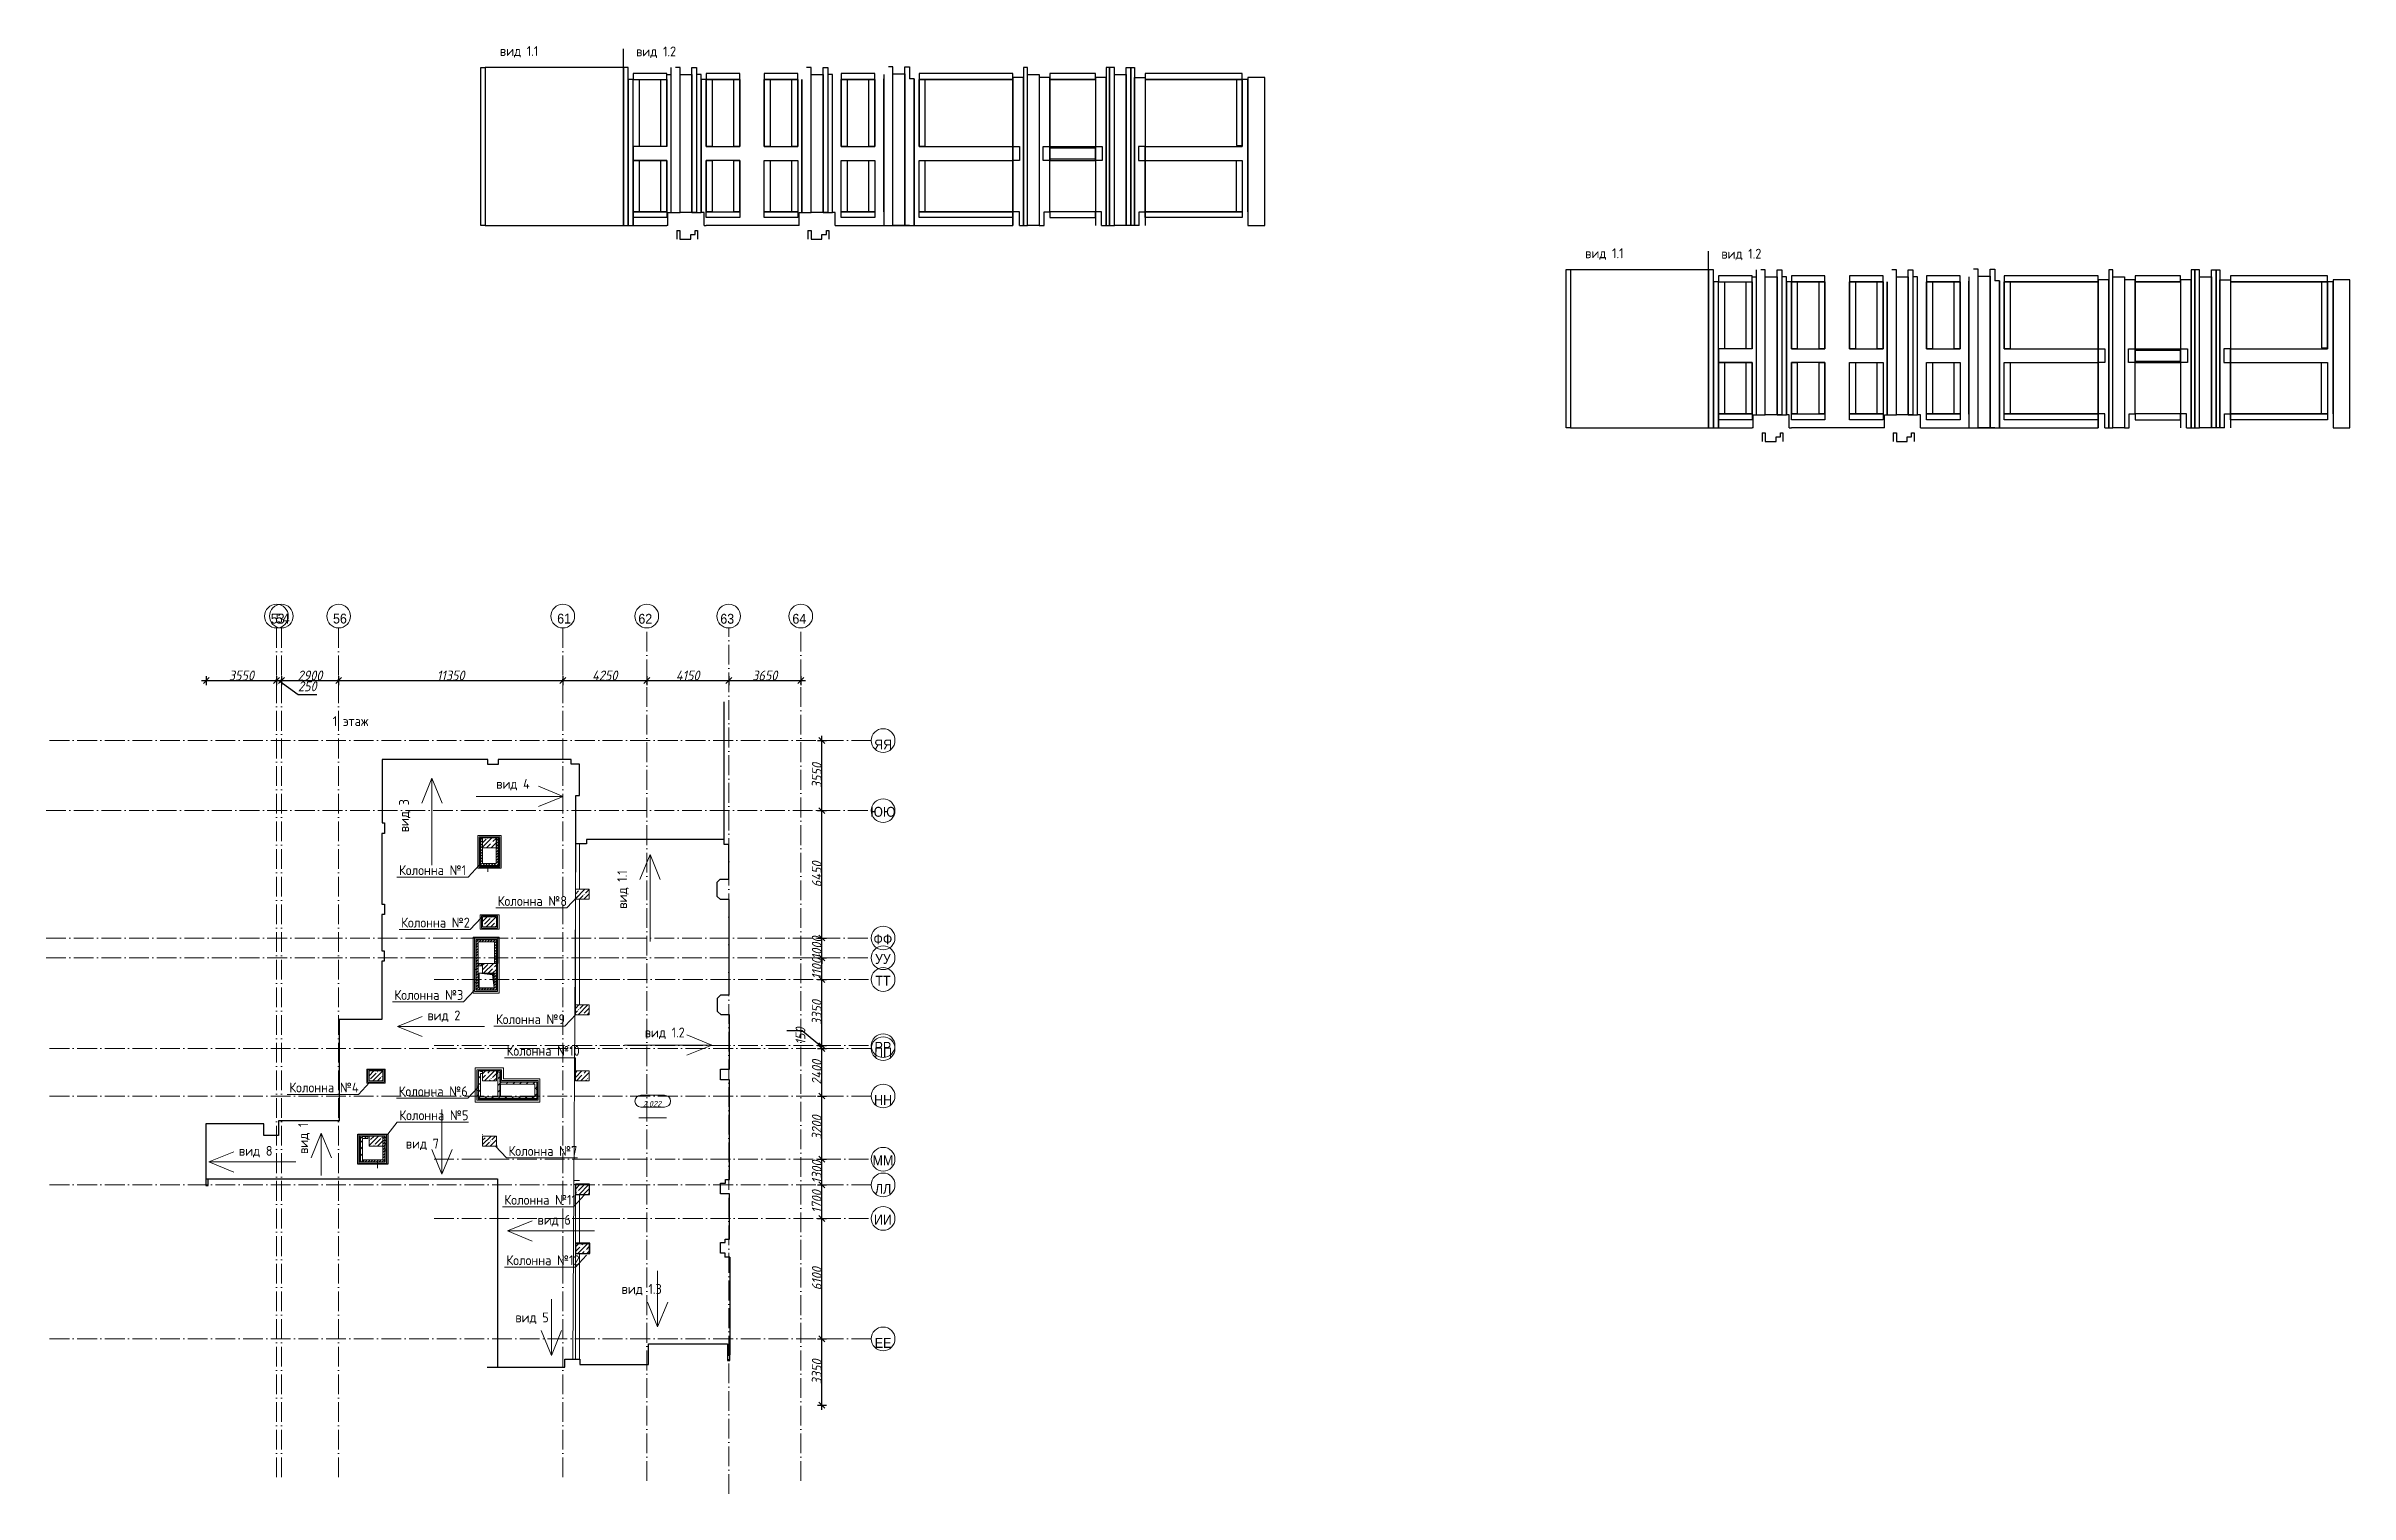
# Model space of a CAD drawing. Header units: millimetres. Extents: x 209 to 1046824, y -77613 to 504101.
# Drawn here: x 574909 to 691560, y 416132 to 489450 of the extents above; entities that cross this region are included whole.
import ezdxf

# ---------------------------------------------------------------- set-up
doc = ezdxf.new("R2010")
doc.units = ezdxf.units.MM
doc.linetypes.add('50_200_ШТРИХ_1Т_ш5_п1_п1_', pattern=[1400, 1000, -200, 0, -200])
for name, color, linetype, lineweight in [('A-ANNO-DIMS', 7, 'Continuous', 9), ('A-WALL', 7, 'Continuous', 5), ('A-WALL-FNSH-1', 7, 'Continuous', 5), ('A-WALL-IDEN', 7, 'Continuous', 9), ('I-WALL', 7, 'Continuous', 5), ('S-COLS', 7, 'Continuous', 9), ('S-COLS-1', 7, 'Continuous', 5), ('основной', 250, 'Continuous', 15), ('Основные линии', 7, 'Continuous', 30), ('осново', 7, 'Continuous', 30), ('Размеры', 7, 'Continuous', 15), ('Штриховка', 7, 'Continuous', 25)]:
    doc.layers.add(name, color=color, linetype=linetype, lineweight=lineweight)
for name, color, linetype, lineweight, true_color in [('A-AREA-IDEN-1', 7, 'Continuous', 9, 0xaaaaaa), ('A-DETL-7', 7, 'Continuous', 20, 0x01a6fe), ('I-WALL-15', 7, 'Continuous', 5, 0x787878), ('M-EQPM-1', 7, 'Continuous', 9, 0xaaaaaa), ('M-EQPM-2', 7, 'Continuous', 9, 0xe2e2e2), ('Оси-1', 7, 'Continuous', 20, 0xaaaaaa), ('Оси-2', 7, 'Continuous', 9, 0xaaaaaa), ('Оси-3', 7, '50_200_ШТРИХ_1Т_ш5_п1_п1_', 9, 0xaaaaaa)]:
    doc.layers.add(name, color=color, linetype=linetype, lineweight=lineweight, true_color=true_color)
doc.styles.add('Arial', font='arial.ttf', dxfattribs={"width": 0.9, "height": 500})
doc.styles.add('ISOCPEUR_I', font='isocpeui.ttf', dxfattribs={"height": 300})
doc.styles.add('ISOCPEUR_I_1', font='isocpeui.ttf', dxfattribs={"width": 0.9, "height": 500})
doc.styles.add('СПДС', font='isocpeur.ttf', dxfattribs={"width": 0.9})
doc.dimstyles.new('ISO-2_5_0_9К_БОЛЬШОЙ', dxfattribs={"dimscale": 304.8, "dimtxt": 497.990588, "dimasz": 0.984252, "dimexe": 0.787402, "dimexo": 0, "dimgap": 0, "dimtad": 1, "dimdec": 0, "dimzin": 0, "dimdsep": 46, "dimtxsty": 'ISOCPEUR_I_1', "dimblk1": 'OBLIQUE', "dimblk2": 'OBLIQUE', "dimsah": 1, "dimcen": 0.09, "dimdle": 0.787402, "dimazin": 0, "dimtfac": 1, "dimtdec": 4, "dimtix": 1, "dimtmove": 0, "dimatfit": 3, "dimfxl": 1, "dimtvp": 1, "dimtolj": 1, "dimtzin": 0, "dimarcsym": 2})
doc.dimstyles.new('ISO-2_5_0_9К_БОЛЬШОЙ_1', dxfattribs={"dimscale": 304.8, "dimtxt": 497.990588, "dimasz": 0.984252, "dimexe": 0.787402, "dimexo": 0, "dimgap": 0, "dimtad": 1, "dimdec": 0, "dimzin": 0, "dimdsep": 46, "dimtxsty": 'ISOCPEUR_I_1', "dimblk1": 'OBLIQUE', "dimblk2": 'OBLIQUE', "dimsah": 1, "dimcen": 0.09, "dimdle": 0.787402, "dimazin": 0, "dimtfac": 1, "dimtdec": 4, "dimtix": 1, "dimtmove": 1, "dimatfit": 3, "dimfxl": 1, "dimtvp": 1, "dimtolj": 1, "dimtzin": 0, "dimarcsym": 2})
pattern_1 = [(45, (508460.02, 367168.45), (-228.0985, 228.0985), []), (45, (508688.12, 367168.45), (-228.0985, 228.0985), [403.225, -80.645, 6.706, -73.939])]
pattern_2 = [(0, (508460.02, 367168.45), (406.4, 101.6), [6.706, -298.094, 6.706, -298.094, -1625.6]), (0, (508460.02, 367168.45), (406.4, 101.6), [-609.6, 6.706, -602.894, 6.706, -298.094, -711.2]), (0, (508460.02, 367168.45), (406.4, 101.6), [-1524, 6.706, -196.494, 6.706, -501.294]), (120, (508612.42, 367219.25), (-291.18818, 301.15272), [6.706, -298.094, 6.706, -298.094, -1625.6]), (120, (508612.42, 367219.25), (-291.18818, 301.15272), [-609.6, 6.706, -602.894, 6.706, -298.094, -711.2]), (120, (508612.42, 367219.25), (-291.18818, 301.15272), [-1524, 6.706, -196.494, 6.706, -501.294]), (240, (508663.22, 367422.45), (-115.21182, -402.75272), [6.706, -298.094, 6.706, -298.094, -1625.6]), (240, (508663.22, 367422.45), (-115.21182, -402.75272), [-609.6, 6.706, -602.894, 6.706, -298.094, -711.2]), (240, (508663.22, 367422.45), (-115.21182, -402.75272), [-1524, 6.706, -196.494, 6.706, -501.294])]
pattern_3 = [(45, (508460.02, 367168.45), (-70.71068, 70.71068), [])]
pattern_4 = [(45, (508460.02, 367168.45), (-169.70563, 169.70563), [])]

msp = doc.modelspace()

# ---------------------------------------------------------------- texts
at = {"layer": 'A-AREA-IDEN-1', "insert": (605588.4, 435734.3), "char_height": 300, "width": 952, "attachment_point": 8, "line_spacing_factor": 1.139951, "style": 'ISOCPEUR_I'}
msp.add_mtext('\\pxqc,t8.46667,16.93333,25.4,33.86667,42.33333,50.8,59.26667,67.73333,76.2,84.66667,93.13333,101.6,110.06667,118.53333,127,135.46667,143.93333,152.4,160.86667,169.33333,177.8,186.26667,194.73333,203.2,211.66667,220.13333,228.6,237.06667,245.53333,254,262.46667,270.93333;{2.022}', dxfattribs=at)
at = {"layer": 'Оси-2', "char_height": 500, "attachment_point": 5, "line_spacing_factor": 0.936439, "style": 'Arial'}
for s, insert, width in [('\\pxqc,t4.572,9.144,13.716,18.288,22.86,27.432,32.004,36.576,41.148,45.72,50.292,54.864,59.436,64.008,68.58,73.152,77.724,82.296,86.868,91.44,96.012,100.584,105.156,109.728,114.3,118.872,123.444,128.016,132.588,137.16,141.732,146.304;{53}', (586638.1, 460455.2), 702), ('\\pxqc,t4.572,9.144,13.716,18.288,22.86,27.432,32.004,36.576,41.148,45.72,50.292,54.864,59.436,64.008,68.58,73.152,77.724,82.296,86.868,91.44,96.012,100.584,105.156,109.728,114.3,118.872,123.444,128.016,132.588,137.16,141.732,146.304;{54}', (586888.1, 460455.2), 702), ('\\pxqc,t4.572,9.144,13.716,18.288,22.86,27.432,32.004,36.576,41.148,45.72,50.292,54.864,59.436,64.008,68.58,73.152,77.724,82.296,86.868,91.44,96.012,100.584,105.156,109.728,114.3,118.872,123.444,128.016,132.588,137.16,141.732,146.304;{56}', (589788.1, 460455.2), 702), ('\\pxqc,t4.572,9.144,13.716,18.288,22.86,27.432,32.004,36.576,41.148,45.72,50.292,54.864,59.436,64.008,68.58,73.152,77.724,82.296,86.868,91.44,96.012,100.584,105.156,109.728,114.3,118.872,123.444,128.016,132.588,137.16,141.732,146.304;{61}', (601138.1, 460455.2), 702), ('\\pxqc,t4.572,9.144,13.716,18.288,22.86,27.432,32.004,36.576,41.148,45.72,50.292,54.864,59.436,64.008,68.58,73.152,77.724,82.296,86.868,91.44,96.012,100.584,105.156,109.728,114.3,118.872,123.444,128.016,132.588,137.16,141.732,146.304;{62}', (605247, 460444.9), 702), ('\\pxqc,t4.572,9.144,13.716,18.288,22.86,27.432,32.004,36.576,41.148,45.72,50.292,54.864,59.436,64.008,68.58,73.152,77.724,82.296,86.868,91.44,96.012,100.584,105.156,109.728,114.3,118.872,123.444,128.016,132.588,137.16,141.732,146.304;{63}', (609397, 460444.9), 702), ('\\pxqc,t4.572,9.144,13.716,18.288,22.86,27.432,32.004,36.576,41.148,45.72,50.292,54.864,59.436,64.008,68.58,73.152,77.724,82.296,86.868,91.44,96.012,100.584,105.156,109.728,114.3,118.872,123.444,128.016,132.588,137.16,141.732,146.304;{64}', (613047, 460444.9), 702), ('\\pxqc,t4.572,9.144,13.716,18.288,22.86,27.432,32.004,36.576,41.148,45.72,50.292,54.864,59.436,64.008,68.58,73.152,77.724,82.296,86.868,91.44,96.012,100.584,105.156,109.728,114.3,118.872,123.444,128.016,132.588,137.16,141.732,146.304;{64}', (613047, 460444.9), 702), ('\\pxqc,t4.572,9.144,13.716,18.288,22.86,27.432,32.004,36.576,41.148,45.72,50.292,54.864,59.436,64.008,68.58,73.152,77.724,82.296,86.868,91.44,96.012,100.584,105.156,109.728,114.3,118.872,123.444,128.016,132.588,137.16,141.732,146.304;{ЯЯ}', (617290.6, 454079.5), 916.2), ('\\pxqc,t4.572,9.144,13.716,18.288,22.86,27.432,32.004,36.576,41.148,45.72,50.292,54.864,59.436,64.008,68.58,73.152,77.724,82.296,86.868,91.44,96.012,100.584,105.156,109.728,114.3,118.872,123.444,128.016,132.588,137.16,141.732,146.304;{ЮЮ}', (617280.3, 450670.3), 1297.8), ('\\pxqc,t4.572,9.144,13.716,18.288,22.86,27.432,32.004,36.576,41.148,45.72,50.292,54.864,59.436,64.008,68.58,73.152,77.724,82.296,86.868,91.44,96.012,100.584,105.156,109.728,114.3,118.872,123.444,128.016,132.588,137.16,141.732,146.304;{ФФ}', (617279.4, 444220.7), 964.8), ('\\pxqc,t4.572,9.144,13.716,18.288,22.86,27.432,32.004,36.576,41.148,45.72,50.292,54.864,59.436,64.008,68.58,73.152,77.724,82.296,86.868,91.44,96.012,100.584,105.156,109.728,114.3,118.872,123.444,128.016,132.588,137.16,141.732,146.304;{УУ}', (617279.4, 443220.7), 822.6), ('\\pxqc,t4.572,9.144,13.716,18.288,22.86,27.432,32.004,36.576,41.148,45.72,50.292,54.864,59.436,64.008,68.58,73.152,77.724,82.296,86.868,91.44,96.012,100.584,105.156,109.728,114.3,118.872,123.444,128.016,132.588,137.16,141.732,146.304;{ТТ}', (617280.3, 442120.7), 797.4), ('\\pxqc,t4.572,9.144,13.716,18.288,22.86,27.432,32.004,36.576,41.148,45.72,50.292,54.864,59.436,64.008,68.58,73.152,77.724,82.296,86.868,91.44,96.012,100.584,105.156,109.728,114.3,118.872,123.444,128.016,132.588,137.16,141.732,146.304;{ПП}', (617290.6, 438479.5), 916.2), ('\\pxqc,t4.572,9.144,13.716,18.288,22.86,27.432,32.004,36.576,41.148,45.72,50.292,54.864,59.436,64.008,68.58,73.152,77.724,82.296,86.868,91.44,96.012,100.584,105.156,109.728,114.3,118.872,123.444,128.016,132.588,137.16,141.732,146.304;{РР}', (617279.4, 438770.7), 846), ('\\pxqc,t4.572,9.144,13.716,18.288,22.86,27.432,32.004,36.576,41.148,45.72,50.292,54.864,59.436,64.008,68.58,73.152,77.724,82.296,86.868,91.44,96.012,100.584,105.156,109.728,114.3,118.872,123.444,128.016,132.588,137.16,141.732,146.304;{НН}', (617290.6, 436079.5), 916.2), ('\\pxqc,t4.572,9.144,13.716,18.288,22.86,27.432,32.004,36.576,41.148,45.72,50.292,54.864,59.436,64.008,68.58,73.152,77.724,82.296,86.868,91.44,96.012,100.584,105.156,109.728,114.3,118.872,123.444,128.016,132.588,137.16,141.732,146.304;{ММ}', (617279.4, 433020.7), 1036.8), ('\\pxqc,t4.572,9.144,13.716,18.288,22.86,27.432,32.004,36.576,41.148,45.72,50.292,54.864,59.436,64.008,68.58,73.152,77.724,82.296,86.868,91.44,96.012,100.584,105.156,109.728,114.3,118.872,123.444,128.016,132.588,137.16,141.732,146.304;{ЛЛ}', (617289.7, 431579.5), 846), ('\\pxqc,t4.572,9.144,13.716,18.288,22.86,27.432,32.004,36.576,41.148,45.72,50.292,54.864,59.436,64.008,68.58,73.152,77.724,82.296,86.868,91.44,96.012,100.584,105.156,109.728,114.3,118.872,123.444,128.016,132.588,137.16,141.732,146.304;{ИИ}', (617280.3, 430020.7), 916.2), ('\\pxqc,t4.572,9.144,13.716,18.288,22.86,27.432,32.004,36.576,41.148,45.72,50.292,54.864,59.436,64.008,68.58,73.152,77.724,82.296,86.868,91.44,96.012,100.584,105.156,109.728,114.3,118.872,123.444,128.016,132.588,137.16,141.732,146.304;{ЕЕ}', (617289.7, 423779.5), 846)]:
    msp.add_mtext(s, dxfattribs=dict(at, insert=insert, width=width))
at = {"layer": 'Основные линии', "char_height": 500, "attachment_point": 1, "style": 'СПДС'}
for s, width, gutter_width, insert in [('вид 1.1', 3371.815, 1678.4, (597885.4, 489450)), ('вид 1.2', 3371.815, 1678.4, (604782.1, 489427)), ('вид 1.1', 3371.815, 1678.4, (652835.2, 479208)), ('вид 1.2', 3371.815, 1678.4, (659731.9, 479185)), ('1 этаж ', 2291.008, 1622.4, (589423.6, 455514.7)), ('вид 4', 3371.815, 1678.4, (597699.7, 452340.6)), ('вид 2', 2769.041, 1678.4, (594217.1, 440612.9)), ('вид 1.2', 3371.815, 1678.4, (605220.2, 439749.5)), ('вид 7', 3371.815, 1678.4, (593122.2, 434121.5)), ('вид 8', 2769.041, 1678.4, (584669.9, 433756)), ('вид 6', 2769.041, 1678.4, (599789.1, 430262.2)), ('вид 1.3', 3371.815, 1678.4, (604046.5, 426761.2)), ('вид 5', 3371.815, 1678.4, (598669, 425319.5))]:
    msp.add_mtext_dynamic_manual_height_columns(s, width=width, gutter_width=gutter_width, heights=[0], dxfattribs=dict(at, insert=insert))
at = {"layer": 'Основные линии', "char_height": 500, "attachment_point": 1, "rotation": 90, "style": 'СПДС'}
for s, insert in [('вид 3', (592779.4, 449636.7)), ('вид 1.1', (603829.2, 445767.8)), ('вид 1', (587676.9, 433346.5))]:
    msp.add_mtext_dynamic_manual_height_columns(s, width=3371.815, gutter_width=1678.4, heights=[0], dxfattribs=dict(at, insert=insert))
at = {"layer": 'осново', "char_height": 500, "attachment_point": 1, "style": 'СПДС'}
for s, width, insert in [('Колонна №1', 3371.815, (592779.4, 447968.6)), ('Колонна №8', 3371.815, (597777.4, 446407.5)), ('Колонна №2', 3371.815, (592888, 445313)), ('Колонна №3', 3371.815, (592547.6, 441649.2)), ('Колонна №9', 3371.815, (597685.2, 440420.7)), ('Колонна №10', 3745.485, (598226, 438818.1)), ('Колонна №4', 3618.872, (587223.8, 436962.9)), ('Колонна №6', 3618.872, (592762.6, 436769)), ('Колонна №5', 3618.872, (592796.6, 435558)), ('Колонна №7', 3618.872, (598324, 433749.1)), ('Колонна №11', 3620.421, (598117.2, 431273.8)), ('Колонна №12', 3674.468, (598216.9, 428215.2))]:
    msp.add_mtext_dynamic_manual_height_columns(s, width=width, gutter_width=1678.4, heights=[0], dxfattribs=dict(at, insert=insert))

# ---------------------------------------------------------------- blocks, each defined once
blk = doc.blocks.new('BSC_Колонна _Прямоугольная - 500х700-V304-АИ_План этажа_Стены_2')
at = {"layer": 'S-COLS-1'}
h = blk.add_hatch(dxfattribs=at)
h.set_pattern_fill('FP_173', color=256, style=0, pattern_type=2)
h.set_pattern_definition([(315, (-64381.04, 93600), (228.0985, 228.0985), []), (315, (-64381.04, 93371.9), (228.0985, 228.0985), [403.225, -80.645, 6.706, -73.939])])
h.paths.add_polyline_path([(-250, 350), (-250, -350), (250, -350), (250, 350), (223, 350)])
for p, q in [((250, 350), (-250, 350)), ((-250, 350), (-250, -350)), ((250, -350), (250, 350)), ((-250, -350), (250, -350))]:
    blk.add_line(p, q, dxfattribs=at)
blk = doc.blocks.new('BSC_Колонна _Прямоугольная - 500х700-V305-АИ_План этажа_Стены_2')
at = {"layer": 'S-COLS-1'}
h = blk.add_hatch(dxfattribs=at)
h.set_pattern_fill('FP_174', color=256, style=0, pattern_type=2)
h.set_pattern_definition([(315, (-70131.04, 93600), (228.0985, 228.0985), []), (315, (-70131.04, 93371.9), (228.0985, 228.0985), [403.225, -80.645, 6.706, -73.939])])
h.paths.add_polyline_path([(-250, 350), (-250, -350), (250, -350), (250, 350), (168, 350)])
for p, q in [((250, 350), (-250, 350)), ((-250, 350), (-250, -350)), ((250, -350), (250, 350)), ((-250, -350), (250, -350))]:
    blk.add_line(p, q, dxfattribs=at)
blk = doc.blocks.new('BSC_Колонна _Прямоугольная - 500х700-V306-АИ_План этажа_Стены_2')
at = {"layer": 'S-COLS-1'}
h = blk.add_hatch(dxfattribs=at)
h.set_pattern_fill('FP_175', color=256, style=0, pattern_type=2)
h.set_pattern_definition([(315, (-73481.04, 93600), (228.0985, 228.0985), []), (315, (-73481.04, 93371.9), (228.0985, 228.0985), [403.225, -80.645, 6.706, -73.939])])
h.paths.add_polyline_path([(-250, 350), (-250, -350), (250, -350), (250, 350)])
for p, q in [((250, 350), (-250, 350)), ((-250, 350), (-250, -350)), ((250, -350), (250, 350)), ((-250, -350), (250, -350))]:
    blk.add_line(p, q, dxfattribs=at)
blk = doc.blocks.new('BSC_Колонна _Прямоугольная - 500х700-V309-АИ_План этажа_Стены_2')
at = {"layer": 'S-COLS-1'}
h = blk.add_hatch(dxfattribs=at)
h.set_pattern_fill('FP_178', color=256, style=0, pattern_type=2)
h.set_pattern_definition([(315, (-79331.04, 93600), (228.0985, 228.0985), []), (315, (-79331.04, 93371.9), (228.0985, 228.0985), [403.225, -80.645, 6.706, -73.939])])
h.paths.add_polyline_path([(-250, 350), (-250, -350), (250, -350), (250, 350)])
for p, q in [((250, 350), (-250, 350)), ((-250, 350), (-250, -350)), ((250, -350), (250, 350)), ((-250, -350), (250, -350))]:
    blk.add_line(p, q, dxfattribs=at)
blk = doc.blocks.new('BSC_Колонна _Прямоугольная - 500х700-V316-АИ_План этажа_Стены_2')
at = {"layer": 'S-COLS-1'}
h = blk.add_hatch(dxfattribs=at)
h.set_pattern_fill('FP_185', color=256, style=0, pattern_type=2)
h.set_pattern_definition([(315, (-61381.04, 93600), (228.0985, 228.0985), []), (315, (-61381.04, 93371.9), (228.0985, 228.0985), [403.225, -80.645, 6.706, -73.939])])
h.paths.add_polyline_path([(-250, 350), (-250, -350), (250, -350), (250, 350)])
for p, q in [((250, 350), (-250, 350)), ((-250, 350), (-250, -350)), ((250, -350), (250, 350)), ((-250, -350), (250, -350))]:
    blk.add_line(p, q, dxfattribs=at)
blk = doc.blocks.new('BSC_Колонна _Прямоугольная - 500х700-V357-АИ_План этажа_Стены_2')
at = {"layer": 'S-COLS-1'}
h = blk.add_hatch(dxfattribs=at)
h.set_pattern_fill('FP_216', color=256, style=0, pattern_type=2)
h.set_pattern_definition([(315, (-66830.7, 83150), (228.0985, 228.0985), []), (315, (-66830.7, 82921.9), (228.0985, 228.0985), [403.225, -80.645, 6.706, -73.939])])
h.paths.add_polyline_path([(-250, 350), (-250, -350), (250, -350), (250, 350)])
for p, q in [((250, 350), (-250, 350)), ((-250, 350), (-250, -350)), ((250, -350), (250, 350)), ((-250, -350), (250, -350))]:
    blk.add_line(p, q, dxfattribs=at)
blk = doc.blocks.new('BSC_Колонна _Прямоугольная - 500х700-V359-АИ_План этажа_Стены_2')
at = {"layer": 'S-COLS-1'}
h = blk.add_hatch(dxfattribs=at)
h.set_pattern_fill('FP_218', color=256, style=0, pattern_type=2)
h.set_pattern_definition([(315, (-70130.7, 83150), (228.0985, 228.0985), []), (315, (-70130.7, 82921.9), (228.0985, 228.0985), [403.225, -80.645, 6.706, -73.939])])
h.paths.add_polyline_path([(-250, 115), (-250, -350), (250, -350), (250, 350), (-250, 350)])
for p, q in [((250, 350), (-250, 350)), ((-250, 350), (-250, -350)), ((250, -350), (250, 350)), ((-250, -350), (250, -350))]:
    blk.add_line(p, q, dxfattribs=at)
blk = doc.blocks.new('BSC_Колонна _Прямоугольная - 500х700-V360-АИ_План этажа_Стены_2')
at = {"layer": 'S-COLS-1'}
h = blk.add_hatch(dxfattribs=at)
h.set_pattern_fill('FP_219', color=256, style=0, pattern_type=2)
h.set_pattern_definition([(315, (-70130.7, 88900), (228.0985, 228.0985), []), (315, (-70130.7, 88671.9), (228.0985, 228.0985), [403.225, -80.645, 6.706, -73.939])])
h.paths.add_polyline_path([(-250, 350), (-250, -350), (250, -350), (250, 350), (169, 350)])
for p, q in [((250, 350), (-250, 350)), ((-250, 350), (-250, -350)), ((250, -350), (250, 350)), ((-250, -350), (250, -350))]:
    blk.add_line(p, q, dxfattribs=at)
blk = doc.blocks.new('BSC_Колонна _Прямоугольная - 500х700-V362-АИ_План этажа_Стены_2')
at = {"layer": 'S-COLS-1'}
h = blk.add_hatch(dxfattribs=at)
h.set_pattern_fill('FP_221', color=256, style=0, pattern_type=2)
h.set_pattern_definition([(315, (-75580.7, 88900), (228.0985, 228.0985), []), (315, (-75580.7, 88671.9), (228.0985, 228.0985), [403.225, -80.645, 6.706, -73.939])])
h.paths.add_polyline_path([(-250, 350), (-250, -350), (250, -350), (250, 350)])
for p, q in [((250, 350), (-250, 350)), ((250, -350), (250, 350)), ((-250, -230), (-250, -350)), ((-250, -350), (250, -350))]:
    blk.add_line(p, q, dxfattribs=at)
blk = doc.blocks.new('BSC_Колонна _Прямоугольная - 500х700-V363-АИ_План этажа_Стены_2')
at = {"layer": 'S-COLS-1'}
h = blk.add_hatch(dxfattribs=at)
h.set_pattern_fill('FP_222', color=256, style=0, pattern_type=2)
h.set_pattern_definition([(315, (-77930.7, 88900), (228.0985, 228.0985), []), (315, (-77930.7, 88671.9), (228.0985, 228.0985), [403.225, -80.645, 6.706, -73.939])])
h.paths.add_polyline_path([(-250, 350), (-250, -350), (250, -350), (250, 350)])
for p, q in [((250, 350), (-250, 350)), ((-250, 350), (-250, -350)), ((250, -350), (250, 350)), ((-250, -350), (250, -350))]:
    blk.add_line(p, q, dxfattribs=at)
blk = doc.blocks.new('Канал вертикальный прямоугольный - Шахта - значок проема-24087406-АИ_План этажа_Стены_2')
at = {"layer": 'M-EQPM-2'}
blk.add_hatch(color=256, dxfattribs=at).paths.add_polyline_path([(375, 375), (-375, 375), (-375, -375), (-300, 300)])
at = {"layer": 'M-EQPM-1'}
for p, q in [((-375, -375), (-375, 375)), ((-375, 375), (375, 375)), ((-300, 300), (-375, -375)), ((-300, 300), (375, 375)), ((375, 375), (375, -375)), ((375, -375), (-375, -375))]:
    blk.add_line(p, q, dxfattribs=at)
blk = doc.blocks.new('AAR_СКБ_Марка_помещения_1_5 ммп - Номер _ Площадь-27962135-АИ_План этажа_Стены_2')
at = {"layer": 'A-AREA-IDEN-1'}
for p, q in [((-2.99, 3), (3.01, 3)), ((-2.99, 0), (3.01, 0)), ((-3.53, -2.69), (3.53, -2.69))]:
    blk.add_line(p, q, dxfattribs=at)
for centre, start, end in [((-2.99, 1.5), 90, 270), ((3.01, 1.5), 270, 90)]:
    blk.add_arc(centre, 1.5, start, end, dxfattribs=at)
blk = doc.blocks.new('Ось сетки - Круг_Ø6_00__ISO-2_5_0_9K_-17386508-АИ_План этажа_Стены_3')
at = {"layer": 'Оси-1'}
blk.add_circle((0, 0), 3, dxfattribs=at)
blk = doc.blocks.new('_Oblique')
at = {"color": 0, "linetype": 'ByBlock', "lineweight": -2}
blk.add_line((-0.5, -0.5), (0.5, 0.5), dxfattribs=at)
blk = doc.blocks.new('*D1895')
at = {"layer": 'A-ANNO-DIMS', "color": 0, "lineweight": -2, "transparency": 16777216}
for p, q in [((613971, 423982), (614423, 423982)), ((614183, 420392), (614183, 424222)), ((613971, 420632), (614423, 420632))]:
    blk.add_line(p, q, dxfattribs=at)
at = {"layer": 'Defpoints', "color": 0, "transparency": 16777216}
for p in [(613971, 423982), (614183, 423982), (613971, 420632)]:
    blk.add_point(p, dxfattribs=at)
at = {"layer": 'A-ANNO-DIMS', "color": 0, "lineweight": -2, "transparency": 16777216, "xscale": 300, "yscale": 300, "zscale": 300}
for p, rotation in [((614183, 423982), 90), ((614183, 420632), 270)]:
    blk.add_blockref('_Oblique', p, dxfattribs=dict(at, rotation=rotation))
at = {"layer": 'A-ANNO-DIMS', "color": 0, "transparency": 16777216, "insert": (613933, 422307), "char_height": 500, "width": 1516.96, "attachment_point": 5, "rotation": 90, "style": 'ISOCPEUR_I_1'}
blk.add_mtext('\\A1;3350', dxfattribs=at)
blk = doc.blocks.new('*D1896')
at = {"layer": 'A-ANNO-DIMS', "color": 0, "lineweight": -2, "transparency": 16777216}
for p, q in [((613971, 430082), (614423, 430082)), ((614183, 423742), (614183, 430322)), ((613971, 423982), (614423, 423982))]:
    blk.add_line(p, q, dxfattribs=at)
at = {"layer": 'Defpoints', "color": 0, "transparency": 16777216}
for p in [(613971, 430082), (614183, 430082), (613971, 423982)]:
    blk.add_point(p, dxfattribs=at)
at = {"layer": 'A-ANNO-DIMS', "color": 0, "lineweight": -2, "transparency": 16777216, "xscale": 300, "yscale": 300, "zscale": 300}
for p, rotation in [((614183, 430082), 90), ((614183, 423982), 270)]:
    blk.add_blockref('_Oblique', p, dxfattribs=dict(at, rotation=rotation))
at = {"layer": 'A-ANNO-DIMS', "color": 0, "transparency": 16777216, "insert": (613933, 427032), "char_height": 500, "width": 1402.04, "attachment_point": 5, "rotation": 90, "style": 'ISOCPEUR_I_1'}
blk.add_mtext('\\A1;6100', dxfattribs=at)
blk = doc.blocks.new('*D1897')
at = {"layer": 'A-ANNO-DIMS', "color": 0, "lineweight": -2, "transparency": 16777216}
for p, q in [((613971, 431782), (614423, 431782)), ((614183, 429842), (614183, 432022)), ((613971, 430082), (614423, 430082))]:
    blk.add_line(p, q, dxfattribs=at)
at = {"layer": 'Defpoints', "color": 0, "transparency": 16777216}
for p in [(613971, 431782), (614183, 431782), (613971, 430082)]:
    blk.add_point(p, dxfattribs=at)
at = {"layer": 'A-ANNO-DIMS', "color": 0, "lineweight": -2, "transparency": 16777216, "xscale": 300, "yscale": 300, "zscale": 300}
for p, rotation in [((614183, 431782), 90), ((614183, 430082), 270)]:
    blk.add_blockref('_Oblique', p, dxfattribs=dict(at, rotation=rotation))
at = {"layer": 'A-ANNO-DIMS', "color": 0, "transparency": 16777216, "insert": (613930, 430932), "char_height": 500, "width": 1402.04, "attachment_point": 5, "rotation": 90, "style": 'ISOCPEUR_I_1'}
blk.add_mtext('\\A1;1700', dxfattribs=at)
blk = doc.blocks.new('*D1867')
at = {"layer": 'A-ANNO-DIMS', "color": 0, "lineweight": -2, "transparency": 16777216}
for p, q in [((613971, 433082), (614423, 433082)), ((614183, 431542), (614183, 433322)), ((613971, 431782), (614423, 431782))]:
    blk.add_line(p, q, dxfattribs=at)
at = {"layer": 'Defpoints', "color": 0, "transparency": 16777216}
for p in [(613971, 433082), (614183, 433082), (613971, 431782)]:
    blk.add_point(p, dxfattribs=at)
at = {"layer": 'A-ANNO-DIMS', "color": 0, "lineweight": -2, "transparency": 16777216, "xscale": 300, "yscale": 300, "zscale": 300}
for p, rotation in [((614183, 433082), 90), ((614183, 431782), 270)]:
    blk.add_blockref('_Oblique', p, dxfattribs=dict(at, rotation=rotation))
at = {"layer": 'A-ANNO-DIMS', "color": 0, "transparency": 16777216, "insert": (613933, 432432), "char_height": 500, "width": 1402.04, "attachment_point": 5, "rotation": 90, "style": 'ISOCPEUR_I_1'}
blk.add_mtext('\\A1;1300', dxfattribs=at)
blk = doc.blocks.new('*D1868')
at = {"layer": 'A-ANNO-DIMS', "color": 0, "lineweight": -2, "transparency": 16777216}
for p, q in [((613971, 436282), (614423, 436282)), ((614183, 432842), (614183, 436522)), ((613971, 433082), (614423, 433082))]:
    blk.add_line(p, q, dxfattribs=at)
at = {"layer": 'Defpoints', "color": 0, "transparency": 16777216}
for p in [(613971, 436282), (614183, 436282), (613971, 433082)]:
    blk.add_point(p, dxfattribs=at)
at = {"layer": 'A-ANNO-DIMS', "color": 0, "lineweight": -2, "transparency": 16777216, "xscale": 300, "yscale": 300, "zscale": 300}
for p, rotation in [((614183, 436282), 90), ((614183, 433082), 270)]:
    blk.add_blockref('_Oblique', p, dxfattribs=dict(at, rotation=rotation))
at = {"layer": 'A-ANNO-DIMS', "color": 0, "transparency": 16777216, "insert": (613933, 434682), "char_height": 500, "width": 1516.96, "attachment_point": 5, "rotation": 90, "style": 'ISOCPEUR_I_1'}
blk.add_mtext('\\A1;3200', dxfattribs=at)
blk = doc.blocks.new('*D1869')
at = {"layer": 'A-ANNO-DIMS', "color": 0, "lineweight": -2, "transparency": 16777216}
for p, q in [((613971, 438682), (614423, 438682)), ((614183, 436042), (614183, 438922)), ((613971, 436282), (614423, 436282))]:
    blk.add_line(p, q, dxfattribs=at)
at = {"layer": 'Defpoints', "color": 0, "transparency": 16777216}
for p in [(613971, 438682), (614183, 438682), (613971, 436282)]:
    blk.add_point(p, dxfattribs=at)
at = {"layer": 'A-ANNO-DIMS', "color": 0, "lineweight": -2, "transparency": 16777216, "xscale": 300, "yscale": 300, "zscale": 300}
for p, rotation in [((614183, 438682), 90), ((614183, 436282), 270)]:
    blk.add_blockref('_Oblique', p, dxfattribs=dict(at, rotation=rotation))
at = {"layer": 'A-ANNO-DIMS', "color": 0, "transparency": 16777216, "insert": (613933, 437482), "char_height": 500, "width": 1562.92, "attachment_point": 5, "rotation": 90, "style": 'ISOCPEUR_I_1'}
blk.add_mtext('\\A1;2400', dxfattribs=at)
blk = doc.blocks.new('*D1870')
at = {"layer": 'A-ANNO-DIMS', "color": 0, "lineweight": -2, "transparency": 16777216}
for p, q in [((613189, 439580), (612410, 439580)), ((614183, 438757), (613189, 439580)), ((613971, 438832), (614423, 438832)), ((613971, 438682), (614423, 438682)), ((614183, 438442), (614183, 439072))]:
    blk.add_line(p, q, dxfattribs=at)
at = {"layer": 'Defpoints', "color": 0, "transparency": 16777216}
for p in [(613971, 438832), (613971, 438682), (614183, 438832)]:
    blk.add_point(p, dxfattribs=at)
at = {"layer": 'A-ANNO-DIMS', "color": 0, "lineweight": -2, "transparency": 16777216, "xscale": 300, "yscale": 300, "zscale": 300}
for p, rotation in [((614183, 438832), 90), ((614183, 438682), 270)]:
    blk.add_blockref('_Oblique', p, dxfattribs=dict(at, rotation=rotation))
at = {"layer": 'A-ANNO-DIMS', "color": 0, "transparency": 16777216, "insert": (612856, 438891), "char_height": 500, "width": 1022.8, "attachment_point": 1, "rotation": 90, "line_spacing_factor": 1.149209, "style": 'ISOCPEUR_I_1'}
blk.add_mtext('\\A1;150', dxfattribs=at)
blk = doc.blocks.new('*D1871')
at = {"layer": 'A-ANNO-DIMS', "color": 0, "lineweight": -2, "transparency": 16777216}
for p, q in [((613971, 442182), (614423, 442182)), ((614183, 438592), (614183, 442422)), ((613971, 438832), (614423, 438832))]:
    blk.add_line(p, q, dxfattribs=at)
at = {"layer": 'Defpoints', "color": 0, "transparency": 16777216}
for p in [(613971, 442182), (614183, 442182), (613971, 438832)]:
    blk.add_point(p, dxfattribs=at)
at = {"layer": 'A-ANNO-DIMS', "color": 0, "lineweight": -2, "transparency": 16777216, "xscale": 300, "yscale": 300, "zscale": 300}
for p, rotation in [((614183, 442182), 90), ((614183, 438832), 270)]:
    blk.add_blockref('_Oblique', p, dxfattribs=dict(at, rotation=rotation))
at = {"layer": 'A-ANNO-DIMS', "color": 0, "transparency": 16777216, "insert": (613933, 440507), "char_height": 500, "width": 1516.96, "attachment_point": 5, "rotation": 90, "style": 'ISOCPEUR_I_1'}
blk.add_mtext('\\A1;3350', dxfattribs=at)
blk = doc.blocks.new('*D1872')
at = {"layer": 'A-ANNO-DIMS', "color": 0, "lineweight": -2, "transparency": 16777216}
for p, q in [((613971, 443282), (614423, 443282)), ((614183, 441942), (614183, 443522)), ((613971, 442182), (614423, 442182))]:
    blk.add_line(p, q, dxfattribs=at)
at = {"layer": 'Defpoints', "color": 0, "transparency": 16777216}
for p in [(613971, 443282), (614183, 443282), (613971, 442182)]:
    blk.add_point(p, dxfattribs=at)
at = {"layer": 'A-ANNO-DIMS', "color": 0, "lineweight": -2, "transparency": 16777216, "xscale": 300, "yscale": 300, "zscale": 300}
for p, rotation in [((614183, 443282), 90), ((614183, 442182), 270)]:
    blk.add_blockref('_Oblique', p, dxfattribs=dict(at, rotation=rotation))
at = {"layer": 'A-ANNO-DIMS', "color": 0, "transparency": 16777216, "insert": (613933, 442732), "char_height": 500, "width": 1287.11, "attachment_point": 5, "rotation": 90, "style": 'ISOCPEUR_I_1'}
blk.add_mtext('\\A1;1100', dxfattribs=at)
blk = doc.blocks.new('*D1873')
at = {"layer": 'A-ANNO-DIMS', "color": 0, "lineweight": -2, "transparency": 16777216}
for p, q in [((614183, 444282), (614183, 444582)), ((613971, 444282), (614423, 444282)), ((613971, 443282), (614423, 443282)), ((614183, 443282), (614183, 444282)), ((614183, 443282), (614183, 442982))]:
    blk.add_line(p, q, dxfattribs=at)
at = {"layer": 'Defpoints', "color": 0, "transparency": 16777216}
for p in [(613971, 444282), (613971, 443282), (614183, 444282)]:
    blk.add_point(p, dxfattribs=at)
at = {"layer": 'A-ANNO-DIMS', "color": 0, "lineweight": -2, "transparency": 16777216, "xscale": 300, "yscale": 300, "zscale": 300}
for p, rotation in [((614183, 444282), 270), ((614183, 443282), 90)]:
    blk.add_blockref('_Oblique', p, dxfattribs=dict(at, rotation=rotation))
at = {"layer": 'A-ANNO-DIMS', "color": 0, "transparency": 16777216, "insert": (613933, 443782), "char_height": 500, "width": 1402.04, "attachment_point": 5, "rotation": 90, "style": 'ISOCPEUR_I_1'}
blk.add_mtext('\\A1;1000', dxfattribs=at)
blk = doc.blocks.new('*D1874')
at = {"layer": 'A-ANNO-DIMS', "color": 0, "lineweight": -2, "transparency": 16777216}
for p, q in [((613971, 450732), (614423, 450732)), ((614183, 444042), (614183, 450972)), ((613971, 444282), (614423, 444282))]:
    blk.add_line(p, q, dxfattribs=at)
at = {"layer": 'Defpoints', "color": 0, "transparency": 16777216}
for p in [(613971, 450732), (614183, 450732), (613971, 444282)]:
    blk.add_point(p, dxfattribs=at)
at = {"layer": 'A-ANNO-DIMS', "color": 0, "lineweight": -2, "transparency": 16777216, "xscale": 300, "yscale": 300, "zscale": 300}
for p, rotation in [((614183, 450732), 90), ((614183, 444282), 270)]:
    blk.add_blockref('_Oblique', p, dxfattribs=dict(at, rotation=rotation))
at = {"layer": 'A-ANNO-DIMS', "color": 0, "transparency": 16777216, "insert": (613933, 447507), "char_height": 500, "width": 1562.92, "attachment_point": 5, "rotation": 90, "style": 'ISOCPEUR_I_1'}
blk.add_mtext('\\A1;6450', dxfattribs=at)
blk = doc.blocks.new('*D1875')
at = {"layer": 'A-ANNO-DIMS', "color": 0, "lineweight": -2, "transparency": 16777216}
for p, q in [((613971, 454282), (614423, 454282)), ((614183, 450492), (614183, 454522)), ((613971, 450732), (614423, 450732))]:
    blk.add_line(p, q, dxfattribs=at)
at = {"layer": 'Defpoints', "color": 0, "transparency": 16777216}
for p in [(613971, 454282), (614183, 454282), (613971, 450732)]:
    blk.add_point(p, dxfattribs=at)
at = {"layer": 'A-ANNO-DIMS', "color": 0, "lineweight": -2, "transparency": 16777216, "xscale": 300, "yscale": 300, "zscale": 300}
for p, rotation in [((614183, 454282), 90), ((614183, 450732), 270)]:
    blk.add_blockref('_Oblique', p, dxfattribs=dict(at, rotation=rotation))
at = {"layer": 'A-ANNO-DIMS', "color": 0, "transparency": 16777216, "insert": (613933, 452507), "char_height": 500, "width": 1516.96, "attachment_point": 5, "rotation": 90, "style": 'ISOCPEUR_I_1'}
blk.add_mtext('\\A1;3550', dxfattribs=at)
blk = doc.blocks.new('*D1876')
at = {"layer": 'A-ANNO-DIMS', "color": 0, "lineweight": -2, "transparency": 16777216}
for p, q in [((613971, 423982), (614423, 423982)), ((614183, 420392), (614183, 424222)), ((613971, 420632), (614423, 420632))]:
    blk.add_line(p, q, dxfattribs=at)
at = {"layer": 'Defpoints', "color": 0, "transparency": 16777216}
for p in [(613971, 423982), (614183, 423982), (613971, 420632)]:
    blk.add_point(p, dxfattribs=at)
at = {"layer": 'A-ANNO-DIMS', "color": 0, "lineweight": -2, "transparency": 16777216, "xscale": 300, "yscale": 300, "zscale": 300}
for p, rotation in [((614183, 423982), 90), ((614183, 420632), 270)]:
    blk.add_blockref('_Oblique', p, dxfattribs=dict(at, rotation=rotation))
at = {"layer": 'A-ANNO-DIMS', "color": 0, "transparency": 16777216, "insert": (613933, 422307), "char_height": 500, "width": 1516.96, "attachment_point": 5, "rotation": 90, "style": 'ISOCPEUR_I_1'}
blk.add_mtext('\\A1;3350', dxfattribs=at)
blk = doc.blocks.new('*D1877')
at = {"layer": 'A-ANNO-DIMS', "color": 0, "lineweight": -2, "transparency": 16777216}
for p, q in [((613971, 430082), (614423, 430082)), ((614183, 423742), (614183, 430322)), ((613971, 423982), (614423, 423982))]:
    blk.add_line(p, q, dxfattribs=at)
at = {"layer": 'Defpoints', "color": 0, "transparency": 16777216}
for p in [(613971, 430082), (614183, 430082), (613971, 423982)]:
    blk.add_point(p, dxfattribs=at)
at = {"layer": 'A-ANNO-DIMS', "color": 0, "lineweight": -2, "transparency": 16777216, "xscale": 300, "yscale": 300, "zscale": 300}
for p, rotation in [((614183, 430082), 90), ((614183, 423982), 270)]:
    blk.add_blockref('_Oblique', p, dxfattribs=dict(at, rotation=rotation))
at = {"layer": 'A-ANNO-DIMS', "color": 0, "transparency": 16777216, "insert": (613933, 427032), "char_height": 500, "width": 1402.04, "attachment_point": 5, "rotation": 90, "style": 'ISOCPEUR_I_1'}
blk.add_mtext('\\A1;6100', dxfattribs=at)
blk = doc.blocks.new('*D1878')
at = {"layer": 'A-ANNO-DIMS', "color": 0, "lineweight": -2, "transparency": 16777216}
for p, q in [((613971, 431782), (614423, 431782)), ((614183, 429842), (614183, 432022)), ((613971, 430082), (614423, 430082))]:
    blk.add_line(p, q, dxfattribs=at)
at = {"layer": 'Defpoints', "color": 0, "transparency": 16777216}
for p in [(613971, 431782), (614183, 431782), (613971, 430082)]:
    blk.add_point(p, dxfattribs=at)
at = {"layer": 'A-ANNO-DIMS', "color": 0, "lineweight": -2, "transparency": 16777216, "xscale": 300, "yscale": 300, "zscale": 300}
for p, rotation in [((614183, 431782), 90), ((614183, 430082), 270)]:
    blk.add_blockref('_Oblique', p, dxfattribs=dict(at, rotation=rotation))
at = {"layer": 'A-ANNO-DIMS', "color": 0, "transparency": 16777216, "insert": (613930, 430932), "char_height": 500, "width": 1402.04, "attachment_point": 5, "rotation": 90, "style": 'ISOCPEUR_I_1'}
blk.add_mtext('\\A1;1700', dxfattribs=at)
blk = doc.blocks.new('*D1879')
at = {"layer": 'A-ANNO-DIMS', "color": 0, "lineweight": -2, "transparency": 16777216}
for p, q in [((613971, 433082), (614423, 433082)), ((614183, 431542), (614183, 433322)), ((613971, 431782), (614423, 431782))]:
    blk.add_line(p, q, dxfattribs=at)
at = {"layer": 'Defpoints', "color": 0, "transparency": 16777216}
for p in [(613971, 433082), (614183, 433082), (613971, 431782)]:
    blk.add_point(p, dxfattribs=at)
at = {"layer": 'A-ANNO-DIMS', "color": 0, "lineweight": -2, "transparency": 16777216, "xscale": 300, "yscale": 300, "zscale": 300}
for p, rotation in [((614183, 433082), 90), ((614183, 431782), 270)]:
    blk.add_blockref('_Oblique', p, dxfattribs=dict(at, rotation=rotation))
at = {"layer": 'A-ANNO-DIMS', "color": 0, "transparency": 16777216, "insert": (613933, 432432), "char_height": 500, "width": 1402.04, "attachment_point": 5, "rotation": 90, "style": 'ISOCPEUR_I_1'}
blk.add_mtext('\\A1;1300', dxfattribs=at)
blk = doc.blocks.new('*D1880')
at = {"layer": 'A-ANNO-DIMS', "color": 0, "lineweight": -2, "transparency": 16777216}
for p, q in [((613971, 436282), (614423, 436282)), ((614183, 432842), (614183, 436522)), ((613971, 433082), (614423, 433082))]:
    blk.add_line(p, q, dxfattribs=at)
at = {"layer": 'Defpoints', "color": 0, "transparency": 16777216}
for p in [(613971, 436282), (614183, 436282), (613971, 433082)]:
    blk.add_point(p, dxfattribs=at)
at = {"layer": 'A-ANNO-DIMS', "color": 0, "lineweight": -2, "transparency": 16777216, "xscale": 300, "yscale": 300, "zscale": 300}
for p, rotation in [((614183, 436282), 90), ((614183, 433082), 270)]:
    blk.add_blockref('_Oblique', p, dxfattribs=dict(at, rotation=rotation))
at = {"layer": 'A-ANNO-DIMS', "color": 0, "transparency": 16777216, "insert": (613933, 434682), "char_height": 500, "width": 1516.96, "attachment_point": 5, "rotation": 90, "style": 'ISOCPEUR_I_1'}
blk.add_mtext('\\A1;3200', dxfattribs=at)
blk = doc.blocks.new('*D1881')
at = {"layer": 'A-ANNO-DIMS', "color": 0, "lineweight": -2, "transparency": 16777216}
for p, q in [((613971, 438682), (614423, 438682)), ((614183, 436042), (614183, 438922)), ((613971, 436282), (614423, 436282))]:
    blk.add_line(p, q, dxfattribs=at)
at = {"layer": 'Defpoints', "color": 0, "transparency": 16777216}
for p in [(613971, 438682), (614183, 438682), (613971, 436282)]:
    blk.add_point(p, dxfattribs=at)
at = {"layer": 'A-ANNO-DIMS', "color": 0, "lineweight": -2, "transparency": 16777216, "xscale": 300, "yscale": 300, "zscale": 300}
for p, rotation in [((614183, 438682), 90), ((614183, 436282), 270)]:
    blk.add_blockref('_Oblique', p, dxfattribs=dict(at, rotation=rotation))
at = {"layer": 'A-ANNO-DIMS', "color": 0, "transparency": 16777216, "insert": (613933, 437482), "char_height": 500, "width": 1562.92, "attachment_point": 5, "rotation": 90, "style": 'ISOCPEUR_I_1'}
blk.add_mtext('\\A1;2400', dxfattribs=at)
blk = doc.blocks.new('*D1882')
at = {"layer": 'A-ANNO-DIMS', "color": 0, "lineweight": -2, "transparency": 16777216}
for p, q in [((613189, 439580), (612410, 439580)), ((614183, 438757), (613189, 439580)), ((613971, 438832), (614423, 438832)), ((613971, 438682), (614423, 438682)), ((614183, 438442), (614183, 439072))]:
    blk.add_line(p, q, dxfattribs=at)
at = {"layer": 'Defpoints', "color": 0, "transparency": 16777216}
for p in [(613971, 438832), (613971, 438682), (614183, 438832)]:
    blk.add_point(p, dxfattribs=at)
at = {"layer": 'A-ANNO-DIMS', "color": 0, "lineweight": -2, "transparency": 16777216, "xscale": 300, "yscale": 300, "zscale": 300}
for p, rotation in [((614183, 438832), 90), ((614183, 438682), 270)]:
    blk.add_blockref('_Oblique', p, dxfattribs=dict(at, rotation=rotation))
at = {"layer": 'A-ANNO-DIMS', "color": 0, "transparency": 16777216, "insert": (612856, 438891), "char_height": 500, "width": 1022.8, "attachment_point": 1, "rotation": 90, "line_spacing_factor": 1.149209, "style": 'ISOCPEUR_I_1'}
blk.add_mtext('\\A1;150', dxfattribs=at)
blk = doc.blocks.new('*D1883')
at = {"layer": 'A-ANNO-DIMS', "color": 0, "lineweight": -2, "transparency": 16777216}
for p, q in [((613971, 442182), (614423, 442182)), ((614183, 438592), (614183, 442422)), ((613971, 438832), (614423, 438832))]:
    blk.add_line(p, q, dxfattribs=at)
at = {"layer": 'Defpoints', "color": 0, "transparency": 16777216}
for p in [(613971, 442182), (614183, 442182), (613971, 438832)]:
    blk.add_point(p, dxfattribs=at)
at = {"layer": 'A-ANNO-DIMS', "color": 0, "lineweight": -2, "transparency": 16777216, "xscale": 300, "yscale": 300, "zscale": 300}
for p, rotation in [((614183, 442182), 90), ((614183, 438832), 270)]:
    blk.add_blockref('_Oblique', p, dxfattribs=dict(at, rotation=rotation))
at = {"layer": 'A-ANNO-DIMS', "color": 0, "transparency": 16777216, "insert": (613933, 440507), "char_height": 500, "width": 1516.96, "attachment_point": 5, "rotation": 90, "style": 'ISOCPEUR_I_1'}
blk.add_mtext('\\A1;3350', dxfattribs=at)
blk = doc.blocks.new('*D1884')
at = {"layer": 'A-ANNO-DIMS', "color": 0, "lineweight": -2, "transparency": 16777216}
for p, q in [((613971, 443282), (614423, 443282)), ((614183, 441942), (614183, 443522)), ((613971, 442182), (614423, 442182))]:
    blk.add_line(p, q, dxfattribs=at)
at = {"layer": 'Defpoints', "color": 0, "transparency": 16777216}
for p in [(613971, 443282), (614183, 443282), (613971, 442182)]:
    blk.add_point(p, dxfattribs=at)
at = {"layer": 'A-ANNO-DIMS', "color": 0, "lineweight": -2, "transparency": 16777216, "xscale": 300, "yscale": 300, "zscale": 300}
for p, rotation in [((614183, 443282), 90), ((614183, 442182), 270)]:
    blk.add_blockref('_Oblique', p, dxfattribs=dict(at, rotation=rotation))
at = {"layer": 'A-ANNO-DIMS', "color": 0, "transparency": 16777216, "insert": (613933, 442732), "char_height": 500, "width": 1287.11, "attachment_point": 5, "rotation": 90, "style": 'ISOCPEUR_I_1'}
blk.add_mtext('\\A1;1100', dxfattribs=at)
blk = doc.blocks.new('*D1885')
at = {"layer": 'A-ANNO-DIMS', "color": 0, "lineweight": -2, "transparency": 16777216}
for p, q in [((614183, 444282), (614183, 444582)), ((613971, 444282), (614423, 444282)), ((613971, 443282), (614423, 443282)), ((614183, 443282), (614183, 444282)), ((614183, 443282), (614183, 442982))]:
    blk.add_line(p, q, dxfattribs=at)
at = {"layer": 'Defpoints', "color": 0, "transparency": 16777216}
for p in [(613971, 444282), (613971, 443282), (614183, 444282)]:
    blk.add_point(p, dxfattribs=at)
at = {"layer": 'A-ANNO-DIMS', "color": 0, "lineweight": -2, "transparency": 16777216, "xscale": 300, "yscale": 300, "zscale": 300}
for p, rotation in [((614183, 444282), 270), ((614183, 443282), 90)]:
    blk.add_blockref('_Oblique', p, dxfattribs=dict(at, rotation=rotation))
at = {"layer": 'A-ANNO-DIMS', "color": 0, "transparency": 16777216, "insert": (613933, 443782), "char_height": 500, "width": 1402.04, "attachment_point": 5, "rotation": 90, "style": 'ISOCPEUR_I_1'}
blk.add_mtext('\\A1;1000', dxfattribs=at)
blk = doc.blocks.new('*D1886')
at = {"layer": 'A-ANNO-DIMS', "color": 0, "lineweight": -2, "transparency": 16777216}
for p, q in [((613971, 450732), (614423, 450732)), ((614183, 444042), (614183, 450972)), ((613971, 444282), (614423, 444282))]:
    blk.add_line(p, q, dxfattribs=at)
at = {"layer": 'Defpoints', "color": 0, "transparency": 16777216}
for p in [(613971, 450732), (614183, 450732), (613971, 444282)]:
    blk.add_point(p, dxfattribs=at)
at = {"layer": 'A-ANNO-DIMS', "color": 0, "lineweight": -2, "transparency": 16777216, "xscale": 300, "yscale": 300, "zscale": 300}
for p, rotation in [((614183, 450732), 90), ((614183, 444282), 270)]:
    blk.add_blockref('_Oblique', p, dxfattribs=dict(at, rotation=rotation))
at = {"layer": 'A-ANNO-DIMS', "color": 0, "transparency": 16777216, "insert": (613933, 447507), "char_height": 500, "width": 1562.92, "attachment_point": 5, "rotation": 90, "style": 'ISOCPEUR_I_1'}
blk.add_mtext('\\A1;6450', dxfattribs=at)
blk = doc.blocks.new('*D1887')
at = {"layer": 'A-ANNO-DIMS', "color": 0, "lineweight": -2, "transparency": 16777216}
for p, q in [((613971, 454282), (614423, 454282)), ((614183, 450492), (614183, 454522)), ((613971, 450732), (614423, 450732))]:
    blk.add_line(p, q, dxfattribs=at)
at = {"layer": 'Defpoints', "color": 0, "transparency": 16777216}
for p in [(613971, 454282), (614183, 454282), (613971, 450732)]:
    blk.add_point(p, dxfattribs=at)
at = {"layer": 'A-ANNO-DIMS', "color": 0, "lineweight": -2, "transparency": 16777216, "xscale": 300, "yscale": 300, "zscale": 300}
for p, rotation in [((614183, 454282), 90), ((614183, 450732), 270)]:
    blk.add_blockref('_Oblique', p, dxfattribs=dict(at, rotation=rotation))
at = {"layer": 'A-ANNO-DIMS', "color": 0, "transparency": 16777216, "insert": (613933, 452507), "char_height": 500, "width": 1516.96, "attachment_point": 5, "rotation": 90, "style": 'ISOCPEUR_I_1'}
blk.add_mtext('\\A1;3550', dxfattribs=at)
blk = doc.blocks.new('*D1888')
at = {"layer": 'A-ANNO-DIMS', "color": 0, "lineweight": -2, "transparency": 16777216}
for p, q in [((582783, 457327), (586813, 457327)), ((583023, 457539), (583023, 457087)), ((586573, 457539), (586573, 457087))]:
    blk.add_line(p, q, dxfattribs=at)
at = {"layer": 'Defpoints', "color": 0, "transparency": 16777216}
for p in [(583023, 457539), (586573, 457539), (586573, 457327)]:
    blk.add_point(p, dxfattribs=at)
at = {"layer": 'A-ANNO-DIMS', "color": 0, "lineweight": -2, "transparency": 16777216, "xscale": 300, "yscale": 300, "zscale": 300, "rotation": 180}
blk.add_blockref('_Oblique', (583023, 457327), dxfattribs=at)
at = {"layer": 'A-ANNO-DIMS', "color": 0, "lineweight": -2, "transparency": 16777216, "xscale": 300, "yscale": 300, "zscale": 300}
blk.add_blockref('_Oblique', (586573, 457327), dxfattribs=at)
at = {"layer": 'A-ANNO-DIMS', "color": 0, "transparency": 16777216, "insert": (584798, 457577), "char_height": 500, "width": 1516.96, "attachment_point": 5, "style": 'ISOCPEUR_I_1'}
blk.add_mtext('\\A1;3550', dxfattribs=at)
blk = doc.blocks.new('*D1889')
at = {"layer": 'A-ANNO-DIMS', "color": 0, "lineweight": -2, "transparency": 16777216}
for p, q in [((586333, 457327), (587063, 457327)), ((586573, 457539), (586573, 457087)), ((586698, 457327), (587665, 456611)), ((586823, 457539), (586823, 457087)), ((587665, 456611), (588621, 456611))]:
    blk.add_line(p, q, dxfattribs=at)
at = {"layer": 'Defpoints', "color": 0, "transparency": 16777216}
for p in [(586573, 457539), (586823, 457539), (586823, 457327)]:
    blk.add_point(p, dxfattribs=at)
at = {"layer": 'A-ANNO-DIMS', "color": 0, "lineweight": -2, "transparency": 16777216, "xscale": 300, "yscale": 300, "zscale": 300, "rotation": 180}
blk.add_blockref('_Oblique', (586573, 457327), dxfattribs=at)
at = {"layer": 'A-ANNO-DIMS', "color": 0, "lineweight": -2, "transparency": 16777216, "xscale": 300, "yscale": 300, "zscale": 300}
blk.add_blockref('_Oblique', (586823, 457327), dxfattribs=at)
at = {"layer": 'A-ANNO-DIMS', "color": 0, "transparency": 16777216, "insert": (587665, 457278), "char_height": 500, "width": 1137.72, "attachment_point": 1, "line_spacing_factor": 1.149209, "style": 'ISOCPEUR_I_1'}
blk.add_mtext('\\A1;250', dxfattribs=at)
blk = doc.blocks.new('*D1890')
at = {"layer": 'A-ANNO-DIMS', "color": 0, "lineweight": -2, "transparency": 16777216}
for p, q in [((586583, 457327), (589963, 457327)), ((586823, 457539), (586823, 457087)), ((589723, 457539), (589723, 457087))]:
    blk.add_line(p, q, dxfattribs=at)
at = {"layer": 'Defpoints', "color": 0, "transparency": 16777216}
for p in [(586823, 457539), (589723, 457539), (589723, 457327)]:
    blk.add_point(p, dxfattribs=at)
at = {"layer": 'A-ANNO-DIMS', "color": 0, "lineweight": -2, "transparency": 16777216, "xscale": 300, "yscale": 300, "zscale": 300, "rotation": 180}
blk.add_blockref('_Oblique', (586823, 457327), dxfattribs=at)
at = {"layer": 'A-ANNO-DIMS', "color": 0, "lineweight": -2, "transparency": 16777216, "xscale": 300, "yscale": 300, "zscale": 300}
blk.add_blockref('_Oblique', (589723, 457327), dxfattribs=at)
at = {"layer": 'A-ANNO-DIMS', "color": 0, "transparency": 16777216, "insert": (588273, 457577), "char_height": 500, "width": 1516.96, "attachment_point": 5, "style": 'ISOCPEUR_I_1'}
blk.add_mtext('\\A1;2900', dxfattribs=at)
blk = doc.blocks.new('*D1891')
at = {"layer": 'A-ANNO-DIMS', "color": 0, "lineweight": -2, "transparency": 16777216}
for p, q in [((589483, 457327), (601313, 457327)), ((589723, 457539), (589723, 457087)), ((601073, 457539), (601073, 457087))]:
    blk.add_line(p, q, dxfattribs=at)
at = {"layer": 'Defpoints', "color": 0, "transparency": 16777216}
for p in [(589723, 457539), (601073, 457539), (601073, 457327)]:
    blk.add_point(p, dxfattribs=at)
at = {"layer": 'A-ANNO-DIMS', "color": 0, "lineweight": -2, "transparency": 16777216, "xscale": 300, "yscale": 300, "zscale": 300, "rotation": 180}
blk.add_blockref('_Oblique', (589723, 457327), dxfattribs=at)
at = {"layer": 'A-ANNO-DIMS', "color": 0, "lineweight": -2, "transparency": 16777216, "xscale": 300, "yscale": 300, "zscale": 300}
blk.add_blockref('_Oblique', (601073, 457327), dxfattribs=at)
at = {"layer": 'A-ANNO-DIMS', "color": 0, "transparency": 16777216, "insert": (595398, 457577), "char_height": 500, "width": 1666.35, "attachment_point": 5, "style": 'ISOCPEUR_I_1'}
blk.add_mtext('\\A1;11350', dxfattribs=at)
blk = doc.blocks.new('*D1892')
at = {"layer": 'A-ANNO-DIMS', "color": 0, "lineweight": -2, "transparency": 16777216}
for p, q in [((600833, 457327), (605563, 457327)), ((601073, 457539), (601073, 457087)), ((605323, 457539), (605323, 457087))]:
    blk.add_line(p, q, dxfattribs=at)
at = {"layer": 'Defpoints', "color": 0, "transparency": 16777216}
for p in [(601073, 457539), (605323, 457539), (605323, 457327)]:
    blk.add_point(p, dxfattribs=at)
at = {"layer": 'A-ANNO-DIMS', "color": 0, "lineweight": -2, "transparency": 16777216, "xscale": 300, "yscale": 300, "zscale": 300, "rotation": 180}
blk.add_blockref('_Oblique', (601073, 457327), dxfattribs=at)
at = {"layer": 'A-ANNO-DIMS', "color": 0, "lineweight": -2, "transparency": 16777216, "xscale": 300, "yscale": 300, "zscale": 300}
blk.add_blockref('_Oblique', (605323, 457327), dxfattribs=at)
at = {"layer": 'A-ANNO-DIMS', "color": 0, "transparency": 16777216, "insert": (603198, 457577), "char_height": 500, "width": 1562.92, "attachment_point": 5, "style": 'ISOCPEUR_I_1'}
blk.add_mtext('\\A1;4250', dxfattribs=at)
blk = doc.blocks.new('*D1893')
at = {"layer": 'A-ANNO-DIMS', "color": 0, "lineweight": -2, "transparency": 16777216}
for p, q in [((605083, 457327), (609713, 457327)), ((605323, 457539), (605323, 457087)), ((609473, 457539), (609473, 457087))]:
    blk.add_line(p, q, dxfattribs=at)
at = {"layer": 'Defpoints', "color": 0, "transparency": 16777216}
for p in [(605323, 457539), (609473, 457539), (609473, 457327)]:
    blk.add_point(p, dxfattribs=at)
at = {"layer": 'A-ANNO-DIMS', "color": 0, "lineweight": -2, "transparency": 16777216, "xscale": 300, "yscale": 300, "zscale": 300, "rotation": 180}
blk.add_blockref('_Oblique', (605323, 457327), dxfattribs=at)
at = {"layer": 'A-ANNO-DIMS', "color": 0, "lineweight": -2, "transparency": 16777216, "xscale": 300, "yscale": 300, "zscale": 300}
blk.add_blockref('_Oblique', (609473, 457327), dxfattribs=at)
at = {"layer": 'A-ANNO-DIMS', "color": 0, "transparency": 16777216, "insert": (607398, 457577), "char_height": 500, "width": 1448, "attachment_point": 5, "style": 'ISOCPEUR_I_1'}
blk.add_mtext('\\A1;4150', dxfattribs=at)
blk = doc.blocks.new('*D1894')
at = {"layer": 'A-ANNO-DIMS', "color": 0, "lineweight": -2, "transparency": 16777216}
for p, q in [((609233, 457327), (613363, 457327)), ((609473, 457539), (609473, 457087)), ((613123, 457539), (613123, 457087))]:
    blk.add_line(p, q, dxfattribs=at)
at = {"layer": 'Defpoints', "color": 0, "transparency": 16777216}
for p in [(609473, 457539), (613123, 457539), (613123, 457327)]:
    blk.add_point(p, dxfattribs=at)
at = {"layer": 'A-ANNO-DIMS', "color": 0, "lineweight": -2, "transparency": 16777216, "xscale": 300, "yscale": 300, "zscale": 300, "rotation": 180}
blk.add_blockref('_Oblique', (609473, 457327), dxfattribs=at)
at = {"layer": 'A-ANNO-DIMS', "color": 0, "lineweight": -2, "transparency": 16777216, "xscale": 300, "yscale": 300, "zscale": 300}
blk.add_blockref('_Oblique', (613123, 457327), dxfattribs=at)
at = {"layer": 'A-ANNO-DIMS', "color": 0, "transparency": 16777216, "insert": (611298, 457577), "char_height": 500, "width": 1516.96, "attachment_point": 5, "style": 'ISOCPEUR_I_1'}
blk.add_mtext('\\A1;3650', dxfattribs=at)

# ---------------------------------------------------------------- dimensions: what is measured, and where the dimension line sits
at = {"layer": 'A-ANNO-DIMS'}
for base, p1, p2, override, picture, middle in [((586572.9, 457326.7), (583022.9, 457538.8), (586572.9, 457538.8), {"dimpost": '<>', "dimfxl": 3550}, '*D1888', (584797.9, 457576.7)), ((589722.9, 457326.7), (586822.9, 457538.8), (589722.9, 457538.8), {"dimpost": '<>', "dimfxl": 2900}, '*D1890', (588272.9, 457576.7)), ((601072.9, 457326.7), (589722.9, 457538.8), (601072.9, 457538.8), {"dimpost": '<>', "dimfxl": 11350}, '*D1891', (595397.9, 457576.7)), ((605322.9, 457326.7), (601072.9, 457538.8), (605322.9, 457538.8), {"dimpost": '<>', "dimfxl": 4250}, '*D1892', (603197.9, 457576.7)), ((609472.9, 457326.7), (605322.9, 457538.8), (609472.9, 457538.8), {"dimpost": '<>', "dimfxl": 4150}, '*D1893', (607397.9, 457576.7)), ((613122.9, 457326.7), (609472.9, 457538.8), (613122.9, 457538.8), {"dimpost": '<>', "dimfxl": 3650}, '*D1894', (611297.9, 457576.7))]:
    dim = msp.add_linear_dim(base=base, p1=p1, p2=p2, dimstyle='ISO-2_5_0_9К_БОЛЬШОЙ', override=override, dxfattribs=at)
    dim.commit()
    dim.dimension.update_dxf_attribs({"geometry": picture, "text_midpoint": middle})
dim = msp.add_linear_dim(base=(586822.9, 457326.7), p1=(586572.9, 457538.8), p2=(586822.9, 457538.8), dimstyle='ISO-2_5_0_9К_БОЛЬШОЙ_1', override={"dimpost": '<>', "dimfxl": 250}, dxfattribs=at)
dim.commit()
dim.dimension.update_dxf_attribs({"geometry": '*D1889', "text_midpoint": (587665.4, 456611), "dimtype": 160})
for base, p1, p2, override, picture, middle in [((614183.4, 454282.4), (613971.2, 450732.1), (613971.2, 454282.4), {"dimpost": '<>', "dimfxl": 3550.347485}, '*D1875', (613933.4, 452507.2)), ((614183.4, 454282.4), (613971.2, 450732.1), (613971.2, 454282.4), {"dimpost": '<>', "dimfxl": 3550.347485}, '*D1887', (613933.4, 452507.2)), ((614183.4, 450732.1), (613971.2, 444282.4), (613971.2, 450732.1), {"dimpost": '<>', "dimfxl": 6449.652515}, '*D1874', (613933.4, 447507.2)), ((614183.4, 450732.1), (613971.2, 444282.4), (613971.2, 450732.1), {"dimpost": '<>', "dimfxl": 6449.652515}, '*D1886', (613933.4, 447507.2)), ((614183.4, 444282.4), (613971.2, 443282.4), (613971.2, 444282.4), {"dimpost": '<>', "dimfxl": 1000}, '*D1873', (613933.4, 443782.4)), ((614183.4, 444282.4), (613971.2, 443282.4), (613971.2, 444282.4), {"dimpost": '<>', "dimfxl": 1000}, '*D1885', (613933.4, 443782.4)), ((614183.4, 443282.4), (613971.2, 442182.4), (613971.2, 443282.4), {"dimpost": '<>', "dimfxl": 1100}, '*D1872', (613933.4, 442732.4)), ((614183.4, 443282.4), (613971.2, 442182.4), (613971.2, 443282.4), {"dimpost": '<>', "dimfxl": 1100}, '*D1884', (613933.4, 442732.4)), ((614183.4, 442182.4), (613971.2, 438832.4), (613971.2, 442182.4), {"dimpost": '<>', "dimfxl": 3350}, '*D1871', (613933.4, 440507.4)), ((614183.4, 442182.4), (613971.2, 438832.4), (613971.2, 442182.4), {"dimpost": '<>', "dimfxl": 3350}, '*D1883', (613933.4, 440507.4)), ((614183.4, 438682.4), (613971.2, 436282.4), (613971.2, 438682.4), {"dimpost": '<>', "dimfxl": 2400}, '*D1869', (613933.4, 437482.4)), ((614183.4, 438682.4), (613971.2, 436282.4), (613971.2, 438682.4), {"dimpost": '<>', "dimfxl": 2400}, '*D1881', (613933.4, 437482.4)), ((614183.4, 436282.4), (613971.2, 433082.4), (613971.2, 436282.4), {"dimpost": '<>', "dimfxl": 3200}, '*D1868', (613933.4, 434682.4)), ((614183.4, 436282.4), (613971.2, 433082.4), (613971.2, 436282.4), {"dimpost": '<>', "dimfxl": 3200}, '*D1880', (613933.4, 434682.4)), ((614183.4, 433082.4), (613971.2, 431782.4), (613971.2, 433082.4), {"dimpost": '<>', "dimfxl": 1300}, '*D1867', (613933.4, 432432.4)), ((614183.4, 433082.4), (613971.2, 431782.4), (613971.2, 433082.4), {"dimpost": '<>', "dimfxl": 1300}, '*D1879', (613933.4, 432432.4)), ((614183.4, 431782.4), (613971.2, 430082.4), (613971.2, 431782.4), {"dimpost": '<>', "dimfxl": 1700}, '*D1897', (613930.1, 430932.4)), ((614183.4, 431782.4), (613971.2, 430082.4), (613971.2, 431782.4), {"dimpost": '<>', "dimfxl": 1700}, '*D1878', (613930.1, 430932.4)), ((614183.4, 430082.4), (613971.2, 423982.4), (613971.2, 430082.4), {"dimpost": '<>', "dimfxl": 6100}, '*D1896', (613933.4, 427032.4)), ((614183.4, 430082.4), (613971.2, 423982.4), (613971.2, 430082.4), {"dimpost": '<>', "dimfxl": 6100}, '*D1877', (613933.4, 427032.4)), ((614183.4, 423982.4), (613971.2, 420632.4), (613971.2, 423982.4), {"dimpost": '<>', "dimfxl": 3350}, '*D1895', (613933.4, 422307.4)), ((614183.4, 423982.4), (613971.2, 420632.4), (613971.2, 423982.4), {"dimpost": '<>', "dimfxl": 3350}, '*D1876', (613933.4, 422307.4))]:
    dim = msp.add_linear_dim(base=base, p1=p1, p2=p2, angle=90, dimstyle='ISO-2_5_0_9К_БОЛЬШОЙ', override=override, dxfattribs=at)
    dim.commit()
    dim.dimension.update_dxf_attribs({"geometry": picture, "text_midpoint": middle})
for picture in ['*D1870', '*D1882']:
    dim = msp.add_linear_dim(base=(614183.4, 438832.4), p1=(613971.2, 438682.4), p2=(613971.2, 438832.4), angle=90, dimstyle='ISO-2_5_0_9К_БОЛЬШОЙ_1', override={"dimpost": '<>', "dimfxl": 150}, dxfattribs=at)
    dim.commit()
    dim.dimension.update_dxf_attribs({"geometry": picture, "text_midpoint": (613189.1, 439580.2), "dimtype": 160, "text_rotation": 90})

# ---------------------------------------------------------------- hatches: boundary and pattern name
at = {"layer": 'I-WALL'}
h = msp.add_hatch(dxfattribs=at)
h.set_pattern_fill('FP_4', color=256, style=0, pattern_type=2)
h.set_pattern_definition(pattern_3)
h.paths.add_polyline_path([(597010, 448049.1), (597010, 449349.1), (596910, 449349.1), (596910, 448049.1)])
h = msp.add_hatch(dxfattribs=at)
h.set_pattern_fill('FP_4', color=256, style=0, pattern_type=2)
h.set_pattern_definition(pattern_3)
h.paths.add_polyline_path([(597806.7, 447949.1), (597806.7, 449349.1), (597706.7, 449349.1), (597706.7, 447949.1)])
h = msp.add_hatch(dxfattribs=at)
h.set_pattern_fill('FP_4', color=256, style=0, pattern_type=2)
h.set_pattern_definition(pattern_3)
h.paths.add_polyline_path([(597706.7, 447949.1), (597706.7, 448049.1), (596910, 448049.1), (596910, 447949.1)])
h = msp.add_hatch(dxfattribs=at)
h.set_pattern_fill('FP_4', color=256, style=0, pattern_type=2)
h.set_pattern_definition(pattern_3)
h.paths.add_polyline_path([(596686.2, 442999.1), (596786.2, 442999.1), (596786.2, 444187.8), (596686.2, 444187.8), (596686.2, 443163.3)])
h = msp.add_hatch(dxfattribs=at)
h.set_pattern_fill('FP_4', color=256, style=0, pattern_type=2)
h.set_pattern_definition(pattern_3)
h.paths.add_polyline_path([(597610, 444087.8), (597710, 444087.8), (597710, 444187.8), (596786.2, 444187.8), (596786.2, 444087.8)])
h = msp.add_hatch(dxfattribs=at)
h.set_pattern_fill('FP_4', color=256, style=0, pattern_type=2)
h.set_pattern_definition(pattern_3)
h.paths.add_polyline_path([(597710, 442999.1), (597710, 444087.8), (597610, 444087.8), (597610, 442999.1)])
h = msp.add_hatch(dxfattribs=at)
h.set_pattern_fill('FP_4', color=256, style=0, pattern_type=2)
h.set_pattern_definition(pattern_3)
h.paths.add_polyline_path([(597010, 442879.1), (597010, 442979.1), (596686.2, 442979.1), (596686.2, 442879.1), (596786.2, 442879.1)])
h = msp.add_hatch(dxfattribs=at)
h.set_pattern_fill('FP_4', color=256, style=0, pattern_type=2)
h.set_pattern_definition(pattern_3)
h.paths.add_polyline_path([(596686.2, 441659.5), (596786.2, 441659.5), (596786.2, 442879.1), (596686.2, 442879.1), (596686.2, 441739.4)])
h = msp.add_hatch(dxfattribs=at)
h.set_pattern_fill('FP_4', color=256, style=0, pattern_type=2)
h.set_pattern_definition(pattern_3)
h.paths.add_polyline_path([(597690, 441759.5), (597690, 442499.1), (597590, 442499.1), (597590, 441759.5)])
h = msp.add_hatch(dxfattribs=at)
h.set_pattern_fill('FP_4', color=256, style=0, pattern_type=2)
h.set_pattern_definition(pattern_3)
h.paths.add_polyline_path([(597690, 441659.5), (597690, 441759.5), (597590, 441759.5), (597588.9, 441759.5), (596786.2, 441759.5), (596786.2, 441659.5)])
h = msp.add_hatch(dxfattribs=at)
h.set_pattern_fill('FP_5', color=256, style=0, pattern_type=2)
h.set_pattern_definition(pattern_4)
h.paths.add_polyline_path([(596900, 436149.1), (596900, 437549.1), (596800, 437549.1), (596800, 436149.1)])
h = msp.add_hatch(dxfattribs=at)
h.set_pattern_fill('FP_5', color=256, style=0, pattern_type=2)
h.set_pattern_definition(pattern_4)
h.paths.add_polyline_path([(596900, 437429.1), (597009, 437429.1), (597009, 437529.1), (596900, 437529.1), (596900, 437467.8)])
h = msp.add_hatch(dxfattribs=at)
h.set_pattern_fill('FP_5', color=256, style=0, pattern_type=2)
h.set_pattern_definition(pattern_4)
h.paths.add_polyline_path([(597790, 437429.1), (597790, 437529.1), (597710, 437529.1), (597710, 437429.1)])
h = msp.add_hatch(dxfattribs=at)
h.set_pattern_fill('FP_5', color=256, style=0, pattern_type=2)
h.set_pattern_definition(pattern_4)
h.paths.add_polyline_path([(597890, 436149.1), (597890, 437489.1), (597790, 437489.1), (597790, 436149.1)])
h = msp.add_hatch(dxfattribs=at)
h.set_pattern_fill('FP_5', color=256, style=0, pattern_type=2)
h.set_pattern_definition(pattern_4)
h.paths.add_polyline_path([(599650, 436879.5), (599650, 436979.5), (597890, 436979.5), (597890, 436879.5), (598198.1, 436879.5)])
h = msp.add_hatch(dxfattribs=at)
h.set_pattern_fill('FP_5', color=256, style=0, pattern_type=2)
h.set_pattern_definition(pattern_4)
h.paths.add_polyline_path([(599750, 436249.1), (599750, 436979.5), (599650, 436979.5), (599650, 436249.1)])
h = msp.add_hatch(dxfattribs=at)
h.set_pattern_fill('FP_5', color=256, style=0, pattern_type=2)
h.set_pattern_definition(pattern_4)
h.paths.add_polyline_path([(597790, 436149.1), (597790, 436249.1), (596900, 436249.1), (596900, 436149.1), (597360.2, 436149.1)])
h = msp.add_hatch(dxfattribs=at)
h.set_pattern_fill('FP_5', color=256, style=0, pattern_type=2)
h.set_pattern_definition(pattern_4)
h.paths.add_polyline_path([(599750, 436149.1), (599750, 436249.1), (597890, 436249.1), (597890, 436149.1), (598198.1, 436149.1)])
h = msp.add_hatch(dxfattribs=at)
h.set_pattern_fill('FP_5', color=256, style=0, pattern_type=2)
h.set_pattern_definition(pattern_4)
h.paths.add_polyline_path([(590835, 432949.1), (590935, 432949.1), (590935, 434189.1), (590835, 434189.1)])
h = msp.add_hatch(dxfattribs=at)
h.set_pattern_fill('FP_5', color=256, style=0, pattern_type=2)
h.set_pattern_definition(pattern_4)
h.paths.add_polyline_path([(590935, 434129.1), (591200, 434129.1), (591200, 434229.1), (590935, 434229.1), (590935, 434189.1)])
h = msp.add_hatch(dxfattribs=at)
h.set_pattern_fill('FP_4', color=256, style=0, pattern_type=2)
h.set_pattern_definition(pattern_3)
h.paths.add_polyline_path([(592060, 433049.1), (592060, 434249.1), (591960, 434249.1), (591960, 433049.1)])
h = msp.add_hatch(dxfattribs=at)
h.set_pattern_fill('FP_4', color=256, style=0, pattern_type=2)
h.set_pattern_definition(pattern_3)
h.paths.add_polyline_path([(590935, 432949.1), (592060, 432949.1), (592060, 433049.1), (590935, 433049.1)])
at = {"layer": 'I-WALL-15'}
h = msp.add_hatch(dxfattribs=at)
h.set_pattern_fill('FP_3', color=256, style=0, pattern_type=2)
h.set_pattern_definition(pattern_2)
h.paths.add_polyline_path([(596910, 447949.1), (596910, 449349.1), (596890, 449349.1), (596890, 447949.1)])
h = msp.add_hatch(dxfattribs=at)
h.set_pattern_fill('FP_3', color=256, style=0, pattern_type=2)
h.set_pattern_definition(pattern_2)
h.paths.add_polyline_path([(597826.7, 447929.1), (597826.7, 449349.1), (597806.7, 449349.1), (597806.7, 447929.1)])
h = msp.add_hatch(dxfattribs=at)
h.set_pattern_fill('FP_3', color=256, style=0, pattern_type=2)
h.set_pattern_definition(pattern_2)
h.paths.add_polyline_path([(596890, 447929.1), (597806.7, 447929.1), (597806.7, 447949.1), (596890, 447949.1)])
h = msp.add_hatch(dxfattribs=at)
h.set_pattern_fill('FP_3', color=256, style=0, pattern_type=2)
h.set_pattern_definition(pattern_2)
h.paths.add_polyline_path([(596686.2, 442999.1), (596686.2, 444207.8), (596666.2, 444207.8), (596666.2, 442999.1)])
h = msp.add_hatch(dxfattribs=at)
h.set_pattern_fill('FP_3', color=256, style=0, pattern_type=2)
h.set_pattern_definition(pattern_2)
h.paths.add_polyline_path([(597710, 444187.8), (597730, 444187.8), (597730, 444207.8), (596686.2, 444207.8), (596686.2, 444187.8), (596786.2, 444187.8)])
h = msp.add_hatch(dxfattribs=at)
h.set_pattern_fill('FP_3', color=256, style=0, pattern_type=2)
h.set_pattern_definition(pattern_2)
h.paths.add_polyline_path([(597730, 442999.1), (597730, 444187.8), (597710, 444187.8), (597710, 442999.1)])
h = msp.add_hatch(dxfattribs=at)
h.set_pattern_fill('FP_3', color=256, style=0, pattern_type=2)
h.set_pattern_definition(pattern_2)
h.paths.add_polyline_path([(597010, 442979.1), (597010, 442999.1), (596666.2, 442999.1), (596666.2, 442979.1), (596686.2, 442979.1)])
h = msp.add_hatch(dxfattribs=at)
h.set_pattern_fill('FP_3', color=256, style=0, pattern_type=2)
h.set_pattern_definition(pattern_2)
h.paths.add_polyline_path([(596686.2, 441639.5), (596686.2, 442979.1), (596666.2, 442979.1), (596666.2, 441639.5)])
h = msp.add_hatch(dxfattribs=at)
h.set_pattern_fill('FP_3', color=256, style=0, pattern_type=2)
h.set_pattern_definition(pattern_2)
h.paths.add_polyline_path([(597690, 441659.5), (597710, 441659.5), (597710, 442499.1), (597690, 442499.1), (597690, 441739.4)])
h = msp.add_hatch(dxfattribs=at)
h.set_pattern_fill('FP_3', color=256, style=0, pattern_type=2)
h.set_pattern_definition(pattern_2)
h.paths.add_polyline_path([(596686.2, 441639.5), (597710, 441639.5), (597710, 441659.5), (596686.2, 441659.5)])
h = msp.add_hatch(dxfattribs=at)
h.set_pattern_fill('FP_3', color=256, style=0, pattern_type=2)
h.set_pattern_definition(pattern_2)
h.paths.add_polyline_path([(596800, 436129.1), (596800, 437549.1), (596780, 437549.1), (596780, 436129.1)])
h = msp.add_hatch(dxfattribs=at)
h.set_pattern_fill('FP_3', color=256, style=0, pattern_type=2)
h.set_pattern_definition(pattern_2)
h.paths.add_polyline_path([(597009, 437529.1), (597009, 437549.1), (596900, 437549.1), (596900, 437529.1)])
h = msp.add_hatch(dxfattribs=at)
h.set_pattern_fill('FP_3', color=256, style=0, pattern_type=2)
h.set_pattern_definition(pattern_2)
h.paths.add_polyline_path([(597790, 437529.1), (597790, 437549.1), (597710, 437549.1), (597710, 437529.1)])
h = msp.add_hatch(dxfattribs=at)
h.set_pattern_fill('FP_3', color=256, style=0, pattern_type=2)
h.set_pattern_definition(pattern_2)
h.paths.add_polyline_path([(597910, 436129.1), (597910, 436149.1), (597890, 436149.1), (597890, 436129.1)])
h.paths.add_polyline_path([(597910, 436249.1), (597910, 436879.5), (597890, 436879.5), (597890, 436249.1)])
h.paths.add_polyline_path([(597910, 436979.5), (597910, 437489.1), (597890, 437489.1), (597890, 436979.5)])
h = msp.add_hatch(dxfattribs=at)
h.set_pattern_fill('FP_3', color=256, style=0, pattern_type=2)
h.set_pattern_definition(pattern_2)
h.paths.add_polyline_path([(597910, 436979.5), (599750, 436979.5), (599750, 436999.5), (597910, 436999.5)])
h = msp.add_hatch(dxfattribs=at)
h.set_pattern_fill('FP_3', color=256, style=0, pattern_type=2)
h.set_pattern_definition(pattern_2)
h.paths.add_polyline_path([(599750, 436149.1), (599770, 436149.1), (599770, 436999.5), (599750, 436999.5), (599750, 436249.1)])
h = msp.add_hatch(dxfattribs=at)
h.set_pattern_fill('FP_3', color=256, style=0, pattern_type=2)
h.set_pattern_definition(pattern_2)
h.paths.add_polyline_path([(597890, 436129.1), (597890, 436149.1), (596800, 436149.1), (596800, 436129.1), (597790, 436129.1)])
h = msp.add_hatch(dxfattribs=at)
h.set_pattern_fill('FP_3', color=256, style=0, pattern_type=2)
h.set_pattern_definition(pattern_2)
h.paths.add_polyline_path([(599770, 436129.1), (599770, 436149.1), (597910, 436149.1), (597910, 436129.1), (598198.1, 436129.1)])
h = msp.add_hatch(dxfattribs=at)
h.set_pattern_fill('FP_3', color=256, style=0, pattern_type=2)
h.set_pattern_definition(pattern_2)
h.paths.add_polyline_path([(590835, 432929.1), (590835, 434189.1), (590815, 434189.1), (590815, 432929.1)])
h = msp.add_hatch(dxfattribs=at)
h.set_pattern_fill('FP_3', color=256, style=0, pattern_type=2)
h.set_pattern_definition(pattern_2)
h.paths.add_polyline_path([(591200, 434229.1), (591200, 434249.1), (590935, 434249.1), (590935, 434229.1)])
h = msp.add_hatch(dxfattribs=at)
h.set_pattern_fill('FP_3', color=256, style=0, pattern_type=2)
h.set_pattern_definition(pattern_2)
h.paths.add_polyline_path([(592060, 432949.1), (592080, 432949.1), (592080, 434249.1), (592060, 434249.1), (592060, 433049.1)])
h = msp.add_hatch(dxfattribs=at)
h.set_pattern_fill('FP_3', color=256, style=0, pattern_type=2)
h.set_pattern_definition(pattern_2)
h.paths.add_polyline_path([(590935, 432929.1), (592080, 432929.1), (592080, 432949.1), (590835, 432949.1), (590835, 432929.1)])
at = {"layer": 'S-COLS-1'}
h = msp.add_hatch(dxfattribs=at)
h.set_pattern_fill('FP_1', color=256, style=0, pattern_type=2)
h.set_pattern_definition(pattern_1)
h.paths.add_polyline_path([(597710, 448849.1), (597710, 449349.1), (597010, 449349.1), (597010, 448849.1)])
h = msp.add_hatch(dxfattribs=at)
h.set_pattern_fill('FP_1', color=256, style=0, pattern_type=2)
h.set_pattern_definition(pattern_1)
h.paths.add_polyline_path([(597010, 433749.1), (597710, 433749.1), (597710, 434249.1), (597010, 434249.1)])

# ---------------------------------------------------------------- linework, layer by layer
at = {"lineweight": 30}
for points in [[(609061.7, 428860.5), (609296.7, 428860.5), (609296.7, 429030.5), (609516.7, 429030.5), (609516.7, 431330.5), (609060.7, 431330.5), (609060.7, 431875.5), (609305.7, 431875.5), (609305.7, 432055.5), (609515.7, 432055.5), (609515.7, 437095.5), (609050.7, 437095.5), (609050.7, 437645.5), (609510.7, 437645.5), (609510.7, 440385.5), (609082.7, 440385.5), (608913, 440555.2), (608913, 441245.2), (609068.5, 441400.8), (609488.5, 441400.8), (609488.5, 446230.8), (609058.5, 446230.8), (608895.9, 446393.4), (608895.9, 447118.4), (609047.9, 447270.4), (609482.9, 447270.4), (609482.9, 449020.4), (609237.9, 449020.4), (609237.9, 449265.4), (609237.9, 456237.4)], [(601725.9, 449055.4), (601725.9, 451505.4), (601745.9, 451505.4), (601925.9, 451505.4), (601925.9, 453092.4), (601725.9, 453092.4), (601495.9, 453092.4), (601495.9, 453322.4), (597795.9, 453322.4), (597795.9, 453066.4), (597271.9, 453066.4), (597271.9, 453329.4), (591921.9, 453329.4)], [(591921.9, 453329.4), (591921.9, 450112.4), (592051.9, 450112.4), (592051.9, 449572.4)], [(592051.9, 449572.4), (591916.9, 449572.4), (591916.9, 445991.4), (591917.9, 445991.4)], [(609237.9, 449265.4), (602265.9, 449265.4), (602265.9, 449055.4), (601725.9, 449055.4), (601725.9, 449055.4)], [(591916.9, 445991.4), (592046.9, 445991.4), (592046.9, 445466.4), (592033.9, 445466.4), (591903.9, 445466.4), (591903.9, 443640.4), (592033.9, 443640.4), (592033.9, 443115.4), (591903.9, 443115.4), (591903.9, 440155.4), (589750.9, 440155.4), (589750.9, 435025.4), (586670.9, 435025.4), (586670.9, 434290.4)], [(586670.9, 434290.4), (585933.9, 434290.4), (585933.9, 434875.4), (582989.9, 434875.4), (582989.9, 432082.4), (584511.2, 432082.4)], [(582989.9, 432082.4), (582989.9, 431752.4), (583119.9, 431752.4), (583119.9, 432082.4)], [(582989.9, 432082.4), (597762.9, 432082.4), (597762.9, 422556.5)], [(609300, 428120.5), (609298.7, 428320.5), (609061.7, 428320.5), (609061.7, 428860.5)], [(609523.7, 428120.5), (609298.7, 428120.5)], [(609523.7, 428120.5), (609298.7, 428120.5), (609298.7, 428098.5)], [(609523.7, 428120.5), (609523.7, 423170.5)], [(597235.7, 422556.5), (601167.7, 422556.5), (601167.7, 422956.5), (601942.7, 422956.5), (601942.7, 422678.5), (605403.7, 422678.5), (605403.7, 423740.5), (609403.7, 423740.5), (609403.7, 422890.5), (609523.7, 422890.5), (609523.7, 423170.5), (609523.7, 423170.5)]]:
    msp.add_lwpolyline(points, dxfattribs=at)
for points in [[(601710, 431299.5), (602430, 431299.5), (602430, 431819.5), (601710, 431819.5)], [(601710, 428299.5), (602440, 428299.5), (602440, 428824.5), (601710, 428824.5)]]:
    msp.add_lwpolyline(points, close=True, dxfattribs=at)
at = {"layer": 'A-DETL-7'}
for p, q in [((596765.4, 449476.7), (597945.4, 449476.7)), ((596765.4, 447816.7), (596765.4, 449476.7)), ((597945.4, 449476.7), (597945.4, 447816.7)), ((597945.4, 447816.7), (596765.4, 447816.7)), ((596889.6, 445457.8), (597849.6, 445457.8)), ((596889.6, 444737.8), (596889.6, 445457.8)), ((597849.6, 444737.8), (596889.6, 444737.8)), ((597849.6, 445457.8), (597849.6, 444737.8)), ((596531.4, 444330.4), (597849.6, 444330.4)), ((596531.4, 441492.8), (596531.4, 444330.4)), ((597849.6, 444330.4), (597849.6, 441492.8)), ((597849.6, 441492.8), (596531.4, 441492.8)), ((591156.5, 437648.5), (592076.5, 437648.5)), ((591156.5, 436928.5), (591156.5, 437648.5)), ((592076.5, 437648.5), (592076.5, 436928.5)), ((596636.2, 437702.7), (596636.2, 435962.7)), ((598076.2, 437702.7), (596636.2, 437702.7)), ((598076.2, 437149.5), (598076.2, 437702.7)), ((592076.5, 436928.5), (591156.5, 436928.5)), ((599916.2, 437149.5), (598076.2, 437149.5)), ((599916.2, 435962.7), (599916.2, 437149.5)), ((596636.2, 435962.7), (599916.2, 435962.7))]:
    msp.add_line(p, q, dxfattribs=at)
at = {"layer": 'A-DETL-7', "lineweight": 30}
for p, q in [((590695.1, 434349.1), (592215.1, 434349.1)), ((590695.1, 432829.1), (590695.1, 434349.1)), ((592215.1, 434349.1), (592215.1, 432829.1)), ((592215.1, 432829.1), (590695.1, 432829.1))]:
    msp.add_line(p, q, dxfattribs=at)
at = {"layer": 'A-WALL'}
for p, q in [((596830, 449409.1), (596830, 447869.1)), ((597886.7, 449409.1), (596830, 449409.1)), ((596890, 447949.1), (596890, 449349.1)), ((596890, 449349.1), (597826.7, 449349.1)), ((596910, 447949.1), (596910, 449349.1)), ((597806.7, 449349.1), (597806.7, 447949.1)), ((597826.7, 447929.1), (597826.7, 449349.1)), ((597886.7, 447869.1), (597886.7, 449409.1)), ((597806.7, 447949.1), (596910, 447949.1)), ((596830, 447869.1), (597886.7, 447869.1)), ((597806.7, 447929.1), (596890, 447929.1)), ((596950, 445409.1), (596950, 444789.1)), ((597770, 445409.1), (596950, 445409.1)), ((596950, 444789.1), (597770, 444789.1)), ((597770, 444789.1), (597770, 445409.1)), ((597790, 444267.8), (596606.2, 444267.8)), ((596606.2, 444267.8), (596606.2, 441579.5)), ((596666.2, 442999.1), (596666.2, 444207.8)), ((597730, 444207.8), (596686.2, 444207.8)), ((596686.2, 444187.8), (597710, 444187.8)), ((596686.2, 442999.1), (596686.2, 444187.8)), ((597710, 444187.8), (597710, 442999.1)), ((597730, 444207.8), (597730, 444187.8)), ((597730, 442999.1), (597730, 444187.8)), ((597730, 444087.8), (597730, 442999.1)), ((597790, 442999.1), (597790, 444267.8)), ((596666.2, 441639.5), (596666.2, 442979.1)), ((596686.2, 441659.5), (596686.2, 442979.1)), ((596686.2, 442979.1), (597010, 442979.1)), ((597690, 441659.5), (597690, 442499.1)), ((597730, 442999.1), (597710, 442999.1)), ((597710, 441639.5), (597710, 442499.1)), ((597770, 441579.5), (597770, 442999.1)), ((597770, 442999.1), (597790, 442999.1)), ((596606.2, 441579.5), (597770, 441579.5)), ((596666.2, 441639.5), (597710, 441639.5)), ((597690, 441659.5), (596686.2, 441659.5)), ((591200, 437609.1), (591200, 436989.1)), ((592020, 437609.1), (591200, 437609.1)), ((592020, 436989.1), (592020, 437609.1)), ((596720, 437609.1), (596720, 436069.1)), ((597970, 437609.1), (596720, 437609.1)), ((596780, 436129.1), (596780, 437549.1)), ((596800, 436149.1), (596800, 437549.1)), ((596900, 437549.1), (596900, 437529.1)), ((597009, 437529.1), (596900, 437529.1)), ((597009, 437549.1), (597010, 437549.1)), ((597790, 437529.1), (597710, 437529.1)), ((597790, 437549.1), (597910, 437549.1)), ((597890, 437489.1), (597890, 436979.5)), ((597910, 437549.1), (597910, 437489.1)), ((597970, 437059.5), (597970, 437609.1)), ((591200, 436989.1), (592020, 436989.1)), ((599750, 436979.5), (597890, 436979.5)), ((597890, 436879.5), (597890, 436249.1)), ((597890, 436879.5), (597910, 436879.5)), ((599830, 437059.5), (597970, 437059.5)), ((599750, 436149.1), (599750, 436979.5)), ((599830, 436069.1), (599830, 437059.5)), ((596720, 436069.1), (599830, 436069.1)), ((599770, 436129.1), (596780, 436129.1)), ((596800, 436149.1), (599750, 436149.1)), ((597890, 436249.1), (597910, 436249.1)), ((590755, 434309.1), (590755, 432869.1)), ((592140, 434309.1), (590755, 434309.1)), ((590815, 434189.1), (590815, 434249.1)), ((590815, 434249.1), (591260, 434249.1)), ((590835, 432949.1), (590835, 434189.1)), ((591200, 434229.1), (590935, 434229.1)), ((591960, 434249.1), (592080, 434249.1)), ((592060, 434249.1), (592060, 432949.1)), ((592080, 432929.1), (592080, 434249.1)), ((592140, 432869.1), (592140, 434309.1)), ((597010, 434309.1), (597010, 434329.1)), ((597010, 434269.1), (597010, 434249.1)), ((590755, 432869.1), (592140, 432869.1)), ((592060, 432949.1), (590835, 432949.1)), ((592080, 432929.1), (590835, 432929.1)), ((590935, 433049.1), (590935, 432949.1)), ((597710, 433749.1), (597730, 433749.1)), ((597790, 433749.1), (597770, 433749.1))]:
    msp.add_line(p, q, dxfattribs=at)
at = {"layer": 'A-WALL-FNSH-1'}
for p, q in [((597010, 448049.1), (597010, 449349.1)), ((597706.7, 449349.1), (597706.7, 448049.1)), ((596890, 447949.1), (596890, 447929.1)), ((597706.7, 448049.1), (597010, 448049.1)), ((597806.7, 447929.1), (597826.7, 447929.1)), ((596686.2, 444207.8), (596666.2, 444207.8)), ((596786.2, 444087.8), (597610, 444087.8)), ((596786.2, 442999.1), (596786.2, 444087.8)), ((597610, 444087.8), (597610, 442999.1)), ((597730, 444187.8), (597730, 444207.8)), ((596666.2, 442999.1), (596666.2, 442979.1)), ((596666.2, 442999.1), (597010, 442999.1)), ((596786.2, 441759.5), (596786.2, 442879.1)), ((596786.2, 442879.1), (597010, 442879.1)), ((597730, 442999.1), (597730, 442999.1)), ((597588.9, 441759.5), (596786.2, 441759.5)), ((597009, 437549.1), (596780, 437549.1)), ((597009, 437429.1), (597009, 437549.1)), ((597790, 437549.1), (597710, 437549.1)), ((597790, 437489.1), (597790, 437549.1)), ((597910, 437489.1), (597790, 437489.1)), ((597910, 436999.5), (597910, 437489.1)), ((596900, 436249.1), (596900, 437429.1)), ((596900, 437429.1), (597009, 437429.1)), ((597710, 437429.1), (597790, 437429.1)), ((597790, 437429.1), (597790, 436249.1)), ((599770, 436999.5), (597910, 436999.5)), ((597910, 436249.1), (597910, 436879.5)), ((597910, 436879.5), (599650, 436879.5)), ((599650, 436879.5), (599650, 436249.1)), ((599770, 436129.1), (599770, 436999.5)), ((597790, 436249.1), (596900, 436249.1)), ((599650, 436249.1), (597910, 436249.1)), ((590815, 434189.1), (590815, 432929.1)), ((590935, 434189.1), (590815, 434189.1)), ((590935, 434249.1), (590935, 434189.1)), ((590935, 433049.1), (590935, 434129.1)), ((590935, 434129.1), (591200, 434129.1)), ((591200, 434129.1), (591200, 434249.1)), ((597010, 434269.1), (597010, 434269.1)), ((597010, 434149.1), (597010, 434269.1)), ((590815, 432929.1), (590835, 432929.1)), ((591960, 433049.1), (590935, 433049.1)), ((591960, 433749.1), (591960, 433049.1)), ((597710, 433749.1), (597610, 433749.1))]:
    msp.add_line(p, q, dxfattribs=at)
at = {"layer": 'A-WALL-IDEN'}
for p, q in [((597271.5, 447899.1), (597271.5, 447633)), ((591682.5, 432899.1), (591682.5, 432633))]:
    msp.add_line(p, q, dxfattribs=at)
at = {"layer": 'S-COLS-1'}
for p, q in [((597710, 449349.1), (597010, 449349.1)), ((597010, 449349.1), (597010, 448849.1)), ((597710, 448849.1), (597710, 449349.1)), ((597010, 448849.1), (597710, 448849.1)), ((597710, 434249.1), (597010, 434249.1)), ((597010, 434249.1), (597010, 433749.1)), ((597710, 433749.1), (597710, 434249.1)), ((597010, 433749.1), (597710, 433749.1))]:
    msp.add_line(p, q, dxfattribs=at)
at = {"layer": 'Оси-3'}
for p, q in [((586572.9, 459982.3), (586572.9, 416790.5)), ((586822.9, 459982.3), (586822.9, 416790.5)), ((589722.9, 459982.3), (589722.9, 416790.5)), ((601072.9, 459982.3), (601072.9, 416790.5)), ((605322.9, 416790.5), (605322.9, 459982.3)), ((609472.9, 416132.4), (609472.9, 459982.3)), ((613122.9, 416790.5), (613122.9, 459982.3)), ((616690.9, 454282.4), (574908.9, 454282.4)), ((574908.9, 450732.1), (616690.9, 450732.1)), ((574908.9, 444282.4), (616690.9, 444282.4)), ((574908.9, 443282.4), (616690.9, 443282.4)), ((594554.2, 442182.4), (616690.9, 442182.4)), ((616690.9, 438682.4), (574908.9, 438682.4)), ((594554.2, 438832.4), (616690.9, 438832.4)), ((616690.9, 436282.4), (574908.9, 436282.4)), ((594554.2, 433082.4), (616690.9, 433082.4)), ((616690.9, 431782.4), (574908.9, 431782.4)), ((594554.2, 430082.4), (616690.9, 430082.4)), ((616690.9, 423982.4), (574908.9, 423982.4))]:
    msp.add_line(p, q, dxfattribs=at)
at = {"layer": 'основной', "lineweight": 15}
for points in [[(596836.6, 447968.6), (596276, 447368.6), (592676, 447368.6)], [(601834.7, 446407.5), (601274.1, 445807.5), (597674.1, 445807.5)], [(596945.3, 445313), (596384.7, 444713), (592784.7, 444713)], [(596604.8, 441649.2), (596044.2, 441049.2), (592444.2, 441049.2)], [(601742.5, 440420.7), (601181.9, 439820.7), (597581.9, 439820.7)], [(601710, 437549.5), (601722.6, 438218.1), (598122.6, 438218.1)], [(591281.1, 436962.9), (590720.5, 436362.9), (587120.5, 436362.9)], [(596819.8, 436769), (596259.2, 436169), (592659.2, 436169)], [(592215.1, 434349.1), (592693.2, 434958), (596293.2, 434958)], [(597660, 433749.1), (598220.6, 433149.1), (601820.6, 433149.1)], [(602174.5, 431273.8), (601613.9, 430673.8), (598013.9, 430673.8)], [(602274.1, 428215.2), (601713.5, 427615.2), (598113.5, 427615.2)]]:
    msp.add_lwpolyline(points, dxfattribs=at)
at = {"layer": 'Основные линии'}
for p, q in [((606845.8, 480110.2), (606845.8, 479670.2)), ((606845.8, 480110.2), (607005.8, 480110.2)), ((607005.8, 480110.2), (607005.8, 479670.2)), ((607898.5, 480110.2), (607898.5, 479670.2)), ((613485.8, 480110.2), (613485.8, 479670.2)), ((613485.8, 480110.2), (613645.8, 480110.2)), ((613645.8, 480110.2), (613645.8, 479670.2)), ((614538.5, 480110.2), (614538.5, 479670.2)), ((661795.6, 469868.2), (661795.6, 469428.2)), ((661795.6, 469868.2), (661955.6, 469868.2)), ((661955.6, 469868.2), (661955.6, 469428.2)), ((662848.2, 469868.2), (662848.2, 469428.2)), ((668435.6, 469868.2), (668435.6, 469428.2)), ((668435.6, 469868.2), (668595.6, 469868.2)), ((668595.6, 469868.2), (668595.6, 469428.2)), ((669488.2, 469868.2), (669488.2, 469428.2))]:
    msp.add_line(p, q, dxfattribs=at)
for points in [[(604140.1, 488361.7), (604140.1, 489310.4)], [(606340.1, 488011.7), (606540.1, 488011.7), (606540.1, 481021.9)], [(606340.1, 484361.7), (606340.1, 487761.7)], [(606540.1, 488361.7), (606540.1, 481021.9), (607010.1, 481021.9), (607010.1, 488361.7), (606775.1, 488361.7)], [(607610.1, 488011.7), (607610.1, 481021.9), (608080.1, 481021.9), (608080.1, 488011.7), (607845.1, 488011.7)], [(608330.1, 484361.7), (608330.1, 487761.7), (608080.1, 487761.7), (608080.1, 481021.9)], [(613180.1, 487761.7), (613180.1, 481021.9), (613650.1, 481021.9), (613650.1, 488361.7), (613415.1, 488361.7)], [(613180.1, 481021.9), (613180.1, 487761.7), (613180.1, 487761.7)], [(614250.1, 488011.7), (614250.1, 481021.9), (614720.1, 481021.9), (614720.1, 488011.7), (614485.1, 488011.7)], [(617320.1, 488011.7), (617320.1, 480361.7), (617790.1, 480361.7), (617790.1, 488392.8), (617555.1, 488392.8)], [(617320.1, 481053), (617320.1, 487792.8), (617320.1, 487792.8)], [(618625.1, 480361.7), (618390.1, 480361.7), (618390.1, 488392.8), (618625.1, 488392.8), (618625.1, 487796.8)], [(618390.1, 488042.8), (618390.1, 480361.7), (618860.1, 480361.7), (618860.1, 487796.8), (618625.1, 487796.8)], [(618860.1, 487796.8), (618860.1, 480361.7), (623860.1, 480361.7), (623860.1, 487761.7)], [(623860.1, 487761.7), (619110.1, 487761.7), (619110.1, 484361.7), (623860.1, 484361.7)], [(624200.1, 480361.7), (624400.1, 480361.7), (624400.1, 487861.7), (623860.1, 487861.7), (623860.1, 480361.7)], [(625740.1, 481061.7), (625740.1, 487861.7), (625200.1, 487861.7), (625200.1, 480361.7)], [(628040.1, 487761.7), (625740.1, 487761.7), (625740.1, 484361.7), (628040.1, 484361.7)], [(628340.1, 480361.7), (628580.1, 480361.7), (628580.1, 487861.7), (628040.1, 487861.7), (628040.1, 480361.7)], [(630260.1, 480361.7), (630020.1, 480361.7), (630020.1, 487861.7), (630560.1, 487861.7), (630560.1, 480361.7)], [(635760.1, 487761.7), (630560.1, 487761.7), (630560.1, 484361.7), (635476.9, 484361.7)], [(635476.9, 487761.7), (635476.9, 484361.7)], [(635760.1, 481061.7), (635760.1, 487761.7)], [(606340.1, 484361.7), (604640.1, 484361.7), (604640.1, 483661.7), (606340.1, 483661.7)], [(606340.1, 481061.7), (606340.1, 483661.7)], [(608330.1, 481061.7), (608330.1, 483661.7)], [(623860.1, 481061.7), (619110.1, 481061.7), (619110.1, 483661.7), (623860.1, 483661.7)], [(628040.1, 481061.7), (625740.1, 481061.7), (625740.1, 483661.7), (628040.1, 483661.7)], [(635476.9, 481061.7), (630560.1, 481061.7), (630560.1, 483661.7), (635476.9, 483661.7)], [(635476.9, 483661.7), (635476.9, 481061.7)], [(606340.1, 481061.7), (604640.1, 481061.7), (604640.1, 480361.7), (606340.1, 480361.7)], [(606397.4, 480361.7), (606397.4, 481021.9), (606540.1, 481021.9)], [(608222.8, 480361.7), (608222.8, 481021.9), (608080.1, 481021.9)], [(613037.4, 480361.7), (613037.4, 481021.9), (613180.1, 481021.9)], [(614862.8, 480361.7), (614862.8, 481021.9), (614720.1, 481021.9)], [(624200.1, 480361.7), (624200.1, 481061.7), (623860.1, 481061.7), (623860.1, 480361.7)], [(625440.1, 480361.7), (625440.1, 481061.7), (625740.1, 481061.7)], [(628340.1, 480361.7), (628340.1, 481061.7), (628040.1, 481061.7)], [(630260.1, 480361.7), (630260.1, 481061.7), (630560.1, 481061.7)], [(606397.4, 480361.7), (606340.1, 480361.7)], [(607005.8, 479670.2), (607555.8, 479670.2), (607555.8, 479910.2), (607775.8, 479910.2), (607775.8, 480110.2), (607898.5, 480110.2)], [(608222.8, 480361.7), (608330.1, 480361.7)], [(613037.4, 480361.7), (608330.1, 480361.7)], [(613645.8, 479670.2), (614195.8, 479670.2), (614195.8, 479910.2), (614415.8, 479910.2), (614415.8, 480110.2), (614538.5, 480110.2)], [(614862.8, 480361.7), (617177.4, 480361.7)], [(617177.4, 480361.7), (618860.1, 480361.7)], [(625200.1, 480361.7), (625440.1, 480361.7)], [(659089.9, 478119.7), (659089.9, 479068.5)], [(661289.9, 477769.7), (661489.9, 477769.7), (661489.9, 470779.9)], [(661289.9, 474119.7), (661289.9, 477519.7)], [(661489.9, 478119.7), (661489.9, 470779.9), (661959.9, 470779.9), (661959.9, 478119.7), (661724.9, 478119.7)], [(662559.9, 477769.7), (662559.9, 470779.9), (663029.9, 470779.9), (663029.9, 477769.7), (662794.9, 477769.7)], [(663279.9, 474119.7), (663279.9, 477519.7), (663029.9, 477519.7), (663029.9, 470779.9)], [(668129.9, 477519.7), (668129.9, 470779.9), (668599.9, 470779.9), (668599.9, 478119.7), (668364.9, 478119.7)], [(668129.9, 470779.9), (668129.9, 477519.7), (668129.9, 477519.7)], [(669199.9, 477769.7), (669199.9, 470779.9), (669669.9, 470779.9), (669669.9, 477769.7), (669434.9, 477769.7)], [(672269.9, 477769.7), (672269.9, 470119.7), (672739.9, 470119.7), (672739.9, 478150.8), (672504.9, 478150.8)], [(672269.9, 470811), (672269.9, 477550.8), (672269.9, 477550.8)], [(673574.9, 470119.7), (673339.9, 470119.7), (673339.9, 478150.8), (673574.9, 478150.8), (673574.9, 477554.8)], [(673339.9, 477800.8), (673339.9, 470119.7), (673809.9, 470119.7), (673809.9, 477554.8), (673574.9, 477554.8)], [(673809.9, 477554.8), (673809.9, 470119.7), (678809.9, 470119.7), (678809.9, 477519.7)], [(678809.9, 477519.7), (674059.9, 477519.7), (674059.9, 474119.7), (678809.9, 474119.7)], [(679149.9, 470119.7), (679349.9, 470119.7), (679349.9, 477619.7), (678809.9, 477619.7), (678809.9, 470119.7)], [(680689.9, 470819.7), (680689.9, 477619.7), (680149.9, 477619.7), (680149.9, 470119.7)], [(682989.9, 477519.7), (680689.9, 477519.7), (680689.9, 474119.7), (682989.9, 474119.7)], [(683289.9, 470119.7), (683529.9, 470119.7), (683529.9, 477619.7), (682989.9, 477619.7), (682989.9, 470119.7)], [(685209.9, 470119.7), (684969.9, 470119.7), (684969.9, 477619.7), (685509.9, 477619.7), (685509.9, 470119.7)], [(690709.9, 477519.7), (685509.9, 477519.7), (685509.9, 474119.7), (690426.7, 474119.7)], [(690426.7, 477519.7), (690426.7, 474119.7)], [(690709.9, 470819.7), (690709.9, 477519.7)], [(661289.9, 474119.7), (659589.9, 474119.7), (659589.9, 473419.7), (661289.9, 473419.7)], [(661289.9, 470819.7), (661289.9, 473419.7)], [(663279.9, 470819.7), (663279.9, 473419.7)], [(678809.9, 470819.7), (674059.9, 470819.7), (674059.9, 473419.7), (678809.9, 473419.7)], [(682989.9, 470819.7), (680689.9, 470819.7), (680689.9, 473419.7), (682989.9, 473419.7)], [(690426.7, 470819.7), (685509.9, 470819.7), (685509.9, 473419.7), (690426.7, 473419.7)], [(690426.7, 473419.7), (690426.7, 470819.7)], [(661289.9, 470819.7), (659589.9, 470819.7), (659589.9, 470119.7), (661289.9, 470119.7)], [(661347.2, 470119.7), (661289.9, 470119.7)], [(661347.2, 470119.7), (661347.2, 470779.9), (661489.9, 470779.9)], [(663172.6, 470119.7), (663172.6, 470779.9), (663029.9, 470779.9)], [(663172.6, 470119.7), (663279.9, 470119.7)], [(667987.2, 470119.7), (663279.9, 470119.7)], [(667987.2, 470119.7), (667987.2, 470779.9), (668129.9, 470779.9)], [(669812.6, 470119.7), (669812.6, 470779.9), (669669.9, 470779.9)], [(669812.6, 470119.7), (672127.2, 470119.7)], [(672127.2, 470119.7), (673809.9, 470119.7)], [(679149.9, 470119.7), (679149.9, 470819.7), (678809.9, 470819.7), (678809.9, 470119.7)], [(680149.9, 470119.7), (680389.9, 470119.7)], [(680389.9, 470119.7), (680389.9, 470819.7), (680689.9, 470819.7)], [(683289.9, 470119.7), (683289.9, 470819.7), (682989.9, 470819.7)], [(685209.9, 470119.7), (685209.9, 470819.7), (685509.9, 470819.7)], [(661955.6, 469428.2), (662505.6, 469428.2), (662505.6, 469668.2), (662725.6, 469668.2), (662725.6, 469868.2), (662848.2, 469868.2)], [(668595.6, 469428.2), (669145.6, 469428.2), (669145.6, 469668.2), (669365.6, 469668.2), (669365.6, 469868.2), (669488.2, 469868.2)]]:
    msp.add_lwpolyline(points, dxfattribs=at)
for points in [[(597140.1, 480361.7), (604140.1, 480361.7), (604140.1, 488361.7), (597140.1, 488361.7)], [(604140.1, 480361.7), (604390.1, 480361.7), (604390.1, 488361.7), (604140.1, 488361.7)], [(604390.1, 480361.7), (604640.1, 480361.7), (604640.1, 487761.7), (604390.1, 487761.7)], [(607010.1, 488011.7), (607610.1, 488011.7), (607610.1, 481021.9), (607010.1, 481021.9)], [(607610.1, 488361.7), (607845.1, 488361.7), (607845.1, 481021.9), (607610.1, 481021.9)], [(610030.1, 487761.7), (608330.1, 487761.7), (608330.1, 484361.7), (610030.1, 484361.7)], [(611275.5, 484361.7), (612975.5, 484361.7), (612975.5, 487761.7), (611275.5, 487761.7)], [(613650.1, 488011.7), (614250.1, 488011.7), (614250.1, 481021.9), (613650.1, 481021.9)], [(614250.1, 488361.7), (614485.1, 488361.7), (614485.1, 481021.9), (614250.1, 481021.9)], [(615170.1, 484361.7), (616870.1, 484361.7), (616870.1, 487761.7), (615170.1, 487761.7)], [(617790.1, 488042.8), (618390.1, 488042.8), (618390.1, 480361.7), (617790.1, 480361.7)], [(624400.1, 480361.7), (624600.1, 480361.7), (624600.1, 488361.7), (624400.1, 488361.7)], [(624600.1, 488011.7), (625200.1, 488011.7), (625200.1, 480361.7), (624600.1, 480361.7)], [(628580.1, 480361.7), (628760.1, 480361.7), (628760.1, 488361.7), (628580.1, 488361.7)], [(628760.1, 480361.7), (629000.1, 480361.7), (629000.1, 488361.7), (628760.1, 488361.7)], [(629000.1, 488011.7), (629600.1, 488011.7), (629600.1, 480361.7), (629000.1, 480361.7)], [(629840.1, 480361.7), (629600.1, 480361.7), (629600.1, 488361.7), (629840.1, 488361.7)], [(630020.1, 480361.7), (629840.1, 480361.7), (629840.1, 488361.7), (630020.1, 488361.7)], [(635760.1, 480361.7), (636610.1, 480361.7), (636610.1, 487861.7), (635760.1, 487861.7)], [(623860.1, 484361.7), (624200.1, 484361.7), (624200.1, 483661.7), (623860.1, 483661.7)], [(625400.1, 484361.7), (625740.1, 484361.7), (625740.1, 483661.7), (625400.1, 483661.7)], [(628040.1, 484361.7), (628380.1, 484361.7), (628380.1, 483661.7), (628040.1, 483661.7)], [(630560.1, 484361.7), (630220.1, 484361.7), (630220.1, 483661.7), (630560.1, 483661.7)], [(604640.1, 481061.7), (606340.1, 481061.7), (606340.1, 483661.7), (604640.1, 483661.7)], [(608330.1, 481061.7), (610030.1, 481061.7), (610030.1, 483661.7), (608330.1, 483661.7)], [(611275.5, 483661.7), (612975.5, 483661.7), (612975.5, 481061.7), (611275.5, 481061.7)], [(615170.1, 483661.7), (616870.1, 483661.7), (616870.1, 481061.7), (615170.1, 481061.7)], [(652089.9, 470119.7), (659089.9, 470119.7), (659089.9, 478119.7), (652089.9, 478119.7)], [(659089.9, 470119.7), (659339.9, 470119.7), (659339.9, 478119.7), (659089.9, 478119.7)], [(659339.9, 470119.7), (659589.9, 470119.7), (659589.9, 477519.7), (659339.9, 477519.7)], [(661959.9, 477769.7), (662559.9, 477769.7), (662559.9, 470779.9), (661959.9, 470779.9)], [(662559.9, 478119.7), (662794.9, 478119.7), (662794.9, 470779.9), (662559.9, 470779.9)], [(664979.9, 477519.7), (663279.9, 477519.7), (663279.9, 474119.7), (664979.9, 474119.7)], [(666225.3, 474119.7), (667925.3, 474119.7), (667925.3, 477519.7), (666225.3, 477519.7)], [(668599.9, 477769.7), (669199.9, 477769.7), (669199.9, 470779.9), (668599.9, 470779.9)], [(669199.9, 478119.7), (669434.9, 478119.7), (669434.9, 470779.9), (669199.9, 470779.9)], [(670119.9, 474119.7), (671819.9, 474119.7), (671819.9, 477519.7), (670119.9, 477519.7)], [(672739.9, 477800.8), (673339.9, 477800.8), (673339.9, 470119.7), (672739.9, 470119.7)], [(679349.9, 470119.7), (679549.9, 470119.7), (679549.9, 478119.7), (679349.9, 478119.7)], [(679549.9, 477769.7), (680149.9, 477769.7), (680149.9, 470119.7), (679549.9, 470119.7)], [(683529.9, 470119.7), (683709.9, 470119.7), (683709.9, 478119.7), (683529.9, 478119.7)], [(683709.9, 470119.7), (683949.9, 470119.7), (683949.9, 478119.7), (683709.9, 478119.7)], [(683949.9, 477769.7), (684549.9, 477769.7), (684549.9, 470119.7), (683949.9, 470119.7)], [(684789.9, 470119.7), (684549.9, 470119.7), (684549.9, 478119.7), (684789.9, 478119.7)], [(684969.9, 470119.7), (684789.9, 470119.7), (684789.9, 478119.7), (684969.9, 478119.7)], [(690709.9, 470119.7), (691559.9, 470119.7), (691559.9, 477619.7), (690709.9, 477619.7)], [(678809.9, 474119.7), (679149.9, 474119.7), (679149.9, 473419.7), (678809.9, 473419.7)], [(680349.9, 474119.7), (680689.9, 474119.7), (680689.9, 473419.7), (680349.9, 473419.7)], [(682989.9, 474119.7), (683329.9, 474119.7), (683329.9, 473419.7), (682989.9, 473419.7)], [(685509.9, 474119.7), (685169.9, 474119.7), (685169.9, 473419.7), (685509.9, 473419.7)], [(659589.9, 470819.7), (661289.9, 470819.7), (661289.9, 473419.7), (659589.9, 473419.7)], [(663279.9, 470819.7), (664979.9, 470819.7), (664979.9, 473419.7), (663279.9, 473419.7)], [(666225.3, 473419.7), (667925.3, 473419.7), (667925.3, 470819.7), (666225.3, 470819.7)], [(670119.9, 473419.7), (671819.9, 473419.7), (671819.9, 470819.7), (670119.9, 470819.7)]]:
    msp.add_lwpolyline(points, close=True, dxfattribs=at)
at = {"layer": 'Основные линии', "color": 1}
for points in [[(604640.1, 487761.7), (606340.1, 487761.7), (606340.1, 488061.7), (604640.1, 488061.7)], [(604640.1, 487761.7), (604940.1, 487761.7), (604940.1, 484361.7), (604640.1, 484361.7)], [(606040.1, 487761.7), (606340.1, 487761.7), (606340.1, 484361.7), (606040.1, 484361.7)]]:
    msp.add_lwpolyline(points, close=True, dxfattribs=at)
at = {"layer": 'Основные линии', "color": 2, "true_color": 0xf1eb1f}
for points in [[(608330.1, 487761.7), (610030.1, 487761.7), (610030.1, 488061.7), (608330.1, 488061.7)], [(611275.5, 487761.7), (612975.5, 487761.7), (612975.5, 488061.7), (611275.5, 488061.7)], [(615170.1, 487761.7), (616870.1, 487761.7), (616870.1, 488061.7), (615170.1, 488061.7)], [(619110.1, 487761.7), (623860.1, 487761.7), (623860.1, 488061.7), (619110.1, 488061.7)], [(625740.1, 487761.7), (628040.1, 487761.7), (628040.1, 488061.7), (625740.1, 488061.7)], [(630560.1, 487761.7), (635476.9, 487761.7), (635476.9, 488061.7), (630560.1, 488061.7)], [(635476.9, 487761.7), (635176.9, 487761.7), (635176.9, 484414.2), (635476.9, 484414.2)], [(604640.1, 483661.7), (604940.1, 483661.7), (604940.1, 481061.7), (604640.1, 481061.7)], [(606040.1, 483661.7), (606340.1, 483661.7), (606340.1, 481061.7), (606040.1, 481061.7)], [(608330.1, 483661.7), (608630.1, 483661.7), (608630.1, 481061.7), (608330.1, 481061.7)], [(609730.1, 483661.7), (610030.1, 483661.7), (610030.1, 481061.7), (609730.1, 481061.7)], [(611275.5, 483661.7), (611575.5, 483661.7), (611575.5, 481061.7), (611275.5, 481061.7)], [(612675.5, 483661.7), (612975.5, 483661.7), (612975.5, 481061.7), (612675.5, 481061.7)], [(615170.1, 483661.7), (615470.1, 483661.7), (615470.1, 481061.7), (615170.1, 481061.7)], [(616570.1, 483661.7), (616870.1, 483661.7), (616870.1, 481061.7), (616570.1, 481061.7)], [(619110.1, 483661.7), (619410.1, 483661.7), (619410.1, 481061.7), (619110.1, 481061.7)], [(635176.9, 483661.7), (635476.9, 483661.7), (635476.9, 481061.7), (635176.9, 481061.7)], [(604640.1, 481061.7), (606340.1, 481061.7), (606340.1, 480761.7), (604640.1, 480761.7)], [(608330.1, 481061.7), (610030.1, 481061.7), (610030.1, 480761.7), (608330.1, 480761.7)], [(611275.5, 481061.7), (612975.5, 481061.7), (612975.5, 480761.7), (611275.5, 480761.7)], [(615170.1, 481061.7), (616870.1, 481061.7), (616870.1, 480761.7), (615170.1, 480761.7)], [(619110.1, 481061.7), (623860.1, 481061.7), (623860.1, 480761.7), (619110.1, 480761.7)], [(628040.1, 481061.7), (625740.1, 481061.7), (625740.1, 480761.7), (628040.1, 480761.7)], [(635476.9, 480761.7), (630560.1, 480761.7), (630560.1, 481061.7), (635476.9, 481061.7)], [(659589.9, 477519.7), (661289.9, 477519.7), (661289.9, 477819.7), (659589.9, 477819.7)], [(663279.9, 477519.7), (664979.9, 477519.7), (664979.9, 477819.7), (663279.9, 477819.7)], [(666225.3, 477519.7), (667925.3, 477519.7), (667925.3, 477819.7), (666225.3, 477819.7)], [(670119.9, 477519.7), (671819.9, 477519.7), (671819.9, 477819.7), (670119.9, 477819.7)], [(674059.9, 477519.7), (678809.9, 477519.7), (678809.9, 477819.7), (674059.9, 477819.7)], [(680689.9, 477519.7), (682989.9, 477519.7), (682989.9, 477819.7), (680689.9, 477819.7)], [(685509.9, 477519.7), (690426.7, 477519.7), (690426.7, 477819.7), (685509.9, 477819.7)], [(690426.7, 477519.7), (690126.7, 477519.7), (690126.7, 474172.2), (690426.7, 474172.2)], [(659589.9, 473419.7), (659889.9, 473419.7), (659889.9, 470819.7), (659589.9, 470819.7)], [(660989.9, 473419.7), (661289.9, 473419.7), (661289.9, 470819.7), (660989.9, 470819.7)], [(663279.9, 473419.7), (663579.9, 473419.7), (663579.9, 470819.7), (663279.9, 470819.7)], [(664679.9, 473419.7), (664979.9, 473419.7), (664979.9, 470819.7), (664679.9, 470819.7)], [(666225.3, 473419.7), (666525.3, 473419.7), (666525.3, 470819.7), (666225.3, 470819.7)], [(667625.3, 473419.7), (667925.3, 473419.7), (667925.3, 470819.7), (667625.3, 470819.7)], [(670119.9, 473419.7), (670419.9, 473419.7), (670419.9, 470819.7), (670119.9, 470819.7)], [(671519.9, 473419.7), (671819.9, 473419.7), (671819.9, 470819.7), (671519.9, 470819.7)], [(674059.9, 473419.7), (674359.9, 473419.7), (674359.9, 470819.7), (674059.9, 470819.7)], [(690126.7, 473419.7), (690426.7, 473419.7), (690426.7, 470819.7), (690126.7, 470819.7)], [(659589.9, 470819.7), (661289.9, 470819.7), (661289.9, 470519.7), (659589.9, 470519.7)], [(663279.9, 470819.7), (664979.9, 470819.7), (664979.9, 470519.7), (663279.9, 470519.7)], [(666225.3, 470819.7), (667925.3, 470819.7), (667925.3, 470519.7), (666225.3, 470519.7)], [(670119.9, 470819.7), (671819.9, 470819.7), (671819.9, 470519.7), (670119.9, 470519.7)], [(674059.9, 470819.7), (678809.9, 470819.7), (678809.9, 470519.7), (674059.9, 470519.7)], [(682989.9, 470819.7), (680689.9, 470819.7), (680689.9, 470519.7), (682989.9, 470519.7)], [(690426.7, 470519.7), (685509.9, 470519.7), (685509.9, 470819.7), (690426.7, 470819.7)]]:
    msp.add_lwpolyline(points, close=True, dxfattribs=at)
at = {"layer": 'Основные линии', "color": 41, "true_color": 0xf4ee51}
for points in [[(608330.1, 487761.7), (608630.1, 487761.7), (608630.1, 484361.7), (608330.1, 484361.7)], [(609730.1, 487761.7), (610030.1, 487761.7), (610030.1, 484361.7), (609730.1, 484361.7)], [(611275.5, 487761.7), (611575.5, 487761.7), (611575.5, 484361.7), (611275.5, 484361.7)], [(612675.5, 487761.7), (612975.5, 487761.7), (612975.5, 484361.7), (612675.5, 484361.7)], [(615170.1, 487761.7), (615470.1, 487761.7), (615470.1, 484361.7), (615170.1, 484361.7)], [(616570.1, 487761.7), (616870.1, 487761.7), (616870.1, 484361.7), (616570.1, 484361.7)], [(619110.1, 487761.7), (619410.1, 487761.7), (619410.1, 484361.7), (619110.1, 484361.7)], [(659589.9, 477519.7), (659889.9, 477519.7), (659889.9, 474119.7), (659589.9, 474119.7)], [(660989.9, 477519.7), (661289.9, 477519.7), (661289.9, 474119.7), (660989.9, 474119.7)], [(663279.9, 477519.7), (663579.9, 477519.7), (663579.9, 474119.7), (663279.9, 474119.7)], [(664679.9, 477519.7), (664979.9, 477519.7), (664979.9, 474119.7), (664679.9, 474119.7)], [(666225.3, 477519.7), (666525.3, 477519.7), (666525.3, 474119.7), (666225.3, 474119.7)], [(667625.3, 477519.7), (667925.3, 477519.7), (667925.3, 474119.7), (667625.3, 474119.7)], [(670119.9, 477519.7), (670419.9, 477519.7), (670419.9, 474119.7), (670119.9, 474119.7)], [(671519.9, 477519.7), (671819.9, 477519.7), (671819.9, 474119.7), (671519.9, 474119.7)], [(674059.9, 477519.7), (674359.9, 477519.7), (674359.9, 474119.7), (674059.9, 474119.7)]]:
    msp.add_lwpolyline(points, close=True, dxfattribs=at)
at = {"layer": 'Размеры', "color": 1}
for p, q in [((601710, 431299.5), (601710, 428824.5)), ((601910, 431299.5), (601910, 428824.5)), ((601710, 428299.5), (601710, 422956.5)), ((601910, 428299.5), (601910, 422956.5))]:
    msp.add_line(p, q, dxfattribs=at)
at = {"layer": 'Размеры'}
for points in [[(594443.8, 452378.7), (593930.2, 451120.1)], [(594443.8, 447968.6), (594443.8, 452378.7)], [(594443.8, 452378.7), (594957.4, 451120.1)], [(596682.1, 451455.4), (601092.3, 451455.4)], [(601092.3, 451455.4), (599833.7, 451969)], [(601092.3, 451455.4), (599833.7, 450941.8)], [(601586.9, 422956.5), (601725.9, 449055.4)], [(605493.6, 448509.8), (604980, 447251.2)], [(605493.6, 444099.7), (605493.6, 448509.8)], [(605493.6, 448509.8), (606007.2, 447251.2)], [(592695.9, 439801.6), (593954.5, 440315.2)], [(597106.1, 439801.6), (592695.9, 439801.6)], [(592695.9, 439801.6), (593954.5, 439288)], [(604202.6, 438864.4), (608612.8, 438864.4)], [(608612.8, 438864.4), (607354.2, 439378)], [(608612.8, 438864.4), (607354.2, 438350.8)], [(594951.1, 435595.7), (594951.1, 432322.3)], [(588841.4, 434402.6), (588327.8, 433144)], [(588841.4, 432250), (588841.4, 434402.6)], [(588841.4, 434402.6), (589355, 433144)], [(583148.7, 432944.8), (584407.3, 433458.4)], [(587558.9, 432944.8), (583148.7, 432944.8)], [(583148.7, 432944.8), (584407.3, 432431.2)], [(594951.1, 432322.3), (594437.5, 433580.9)], [(594951.1, 432322.3), (595464.7, 433580.9)], [(598268, 429451), (599526.5, 429964.6)], [(602678.1, 429451), (598268, 429451)], [(598268, 429451), (599526.5, 428937.4)], [(605875.5, 427428.8), (605875.5, 424590.3)], [(600497.9, 425987.1), (600497.9, 423148.6)], [(605875.5, 424590.3), (605361.9, 425848.9)], [(605875.5, 424590.3), (606389.1, 425848.9)], [(600497.9, 423148.6), (599984.3, 424407.2)], [(600497.9, 423148.6), (601011.5, 424407.2)]]:
    msp.add_lwpolyline(points, dxfattribs=at)
at = {"layer": 'Размеры', "color": 1}
for points in [[(601713.6, 446749.5), (601713.6, 449055.4)], [(601913.6, 446749.5), (601913.6, 449055.4)], [(601710, 440899.5), (601711, 446249.5)], [(601910, 440899.5), (601911, 446249.5)], [(601634, 431799.5), (601710, 431799.5)], [(601635.1, 431999.5), (601910.1, 431999.5)]]:
    msp.add_lwpolyline(points, dxfattribs=at)
at = {"layer": 'Штриховка'}
for points in [[(597140.1, 480361.7), (596925.1, 480361.7), (596925.1, 488372.6), (597140.1, 488372.6)], [(625740.1, 484299.3), (628040.1, 484299.3), (628040.1, 483720.2), (625740.1, 483720.2)], [(652089.9, 470119.7), (651874.9, 470119.7), (651874.9, 478130.6), (652089.9, 478130.6)], [(680689.9, 474057.4), (682989.9, 474057.4), (682989.9, 473478.2), (680689.9, 473478.2)]]:
    msp.add_lwpolyline(points, close=True, dxfattribs=at)

# ---------------------------------------------------------------- block references
at = {"layer": 'A-AREA-IDEN-1', "xscale": 199.9999999999999, "yscale": 199.9999999999999, "zscale": 199.9999999999999}
msp.add_blockref('AAR_СКБ_Марка_помещения_1_5 ммп - Номер _ Площадь-27962135-АИ_План этажа_Стены_2', (605623.1, 435722), dxfattribs=at)
at = {"layer": 'M-EQPM-1', "rotation": 269.9999999999989}
msp.add_blockref('Канал вертикальный прямоугольный - Шахта - значок проема-24087406-АИ_План этажа_Стены_2', (597215, 442124.1), dxfattribs=at)
at = {"layer": 'S-COLS', "rotation": 89.9999999999999}
for name, p in [('BSC_Колонна _Прямоугольная - 500х700-V309-АИ_План этажа_Стены_2', (602060, 446499.5)), ('BSC_Колонна _Прямоугольная - 500х700-V363-АИ_План этажа_Стены_2', (597360, 445099.1)), ('BSC_Колонна _Прямоугольная - 500х700-V362-АИ_План этажа_Стены_2', (597360, 442749.1)), ('BSC_Колонна _Прямоугольная - 500х700-V306-АИ_План этажа_Стены_2', (602060, 440649.5)), ('BSC_Колонна _Прямоугольная - 500х700-V359-АИ_План этажа_Стены_2', (591610, 437299.1)), ('BSC_Колонна _Прямоугольная - 500х700-V360-АИ_План этажа_Стены_2', (597360, 437299.1)), ('BSC_Колонна _Прямоугольная - 500х700-V305-АИ_План этажа_Стены_2', (602060, 437299.5)), ('BSC_Колонна _Прямоугольная - 500х700-V357-АИ_План этажа_Стены_2', (591610, 433999.1)), ('BSC_Колонна _Прямоугольная - 500х700-V304-АИ_План этажа_Стены_2', (602060, 431549.5)), ('BSC_Колонна _Прямоугольная - 500х700-V316-АИ_План этажа_Стены_2', (602060, 428549.5))]:
    msp.add_blockref(name, p, dxfattribs=at)
at = {"layer": 'Оси-1', "xscale": 199.9999999999999, "yscale": 199.9999999999999, "zscale": 199.9999999999999}
for p, rotation in [((586572.9, 460582.3), 180), ((586822.9, 460582.3), 180), ((589722.9, 460582.3), 180), ((601072.9, 460582.3), 180), ((617290.9, 454282.4), 89.9999999999998), ((617290.9, 450732.1), 269.9999999999995), ((617290.9, 444282.4), 269.9999999999995), ((617290.9, 443282.4), 269.9999999999995), ((617290.9, 442182.4), 269.9999999999995), ((617290.9, 438832.4), 269.9999999999995), ((617290.9, 438682.4), 89.99999999999982), ((617290.9, 436282.4), 89.9999999999998), ((617290.9, 433082.4), 269.9999999999995), ((617290.9, 431782.4), 89.9999999999998), ((617290.9, 430082.4), 269.9999999999995), ((617290.9, 423982.4), 89.9999999999998)]:
    msp.add_blockref('Ось сетки - Круг_Ø6_00__ISO-2_5_0_9K_-17386508-АИ_План этажа_Стены_3', p, dxfattribs=dict(at, rotation=rotation))
for p in [(605322.9, 460582.3), (609472.9, 460582.3), (613122.9, 460582.3), (613122.9, 460582.3)]:
    msp.add_blockref('Ось сетки - Круг_Ø6_00__ISO-2_5_0_9K_-17386508-АИ_План этажа_Стены_3', p, dxfattribs=at)

msp.set_redraw_order([(e.dxf.handle, doc.entitydb.next_handle()) for e in msp.query("TEXT MTEXT ATTDEF DIMENSION ARC_DIMENSION")])  # texts and dimensions are drawn at this point

doc.saveas('drawing.dxf')
